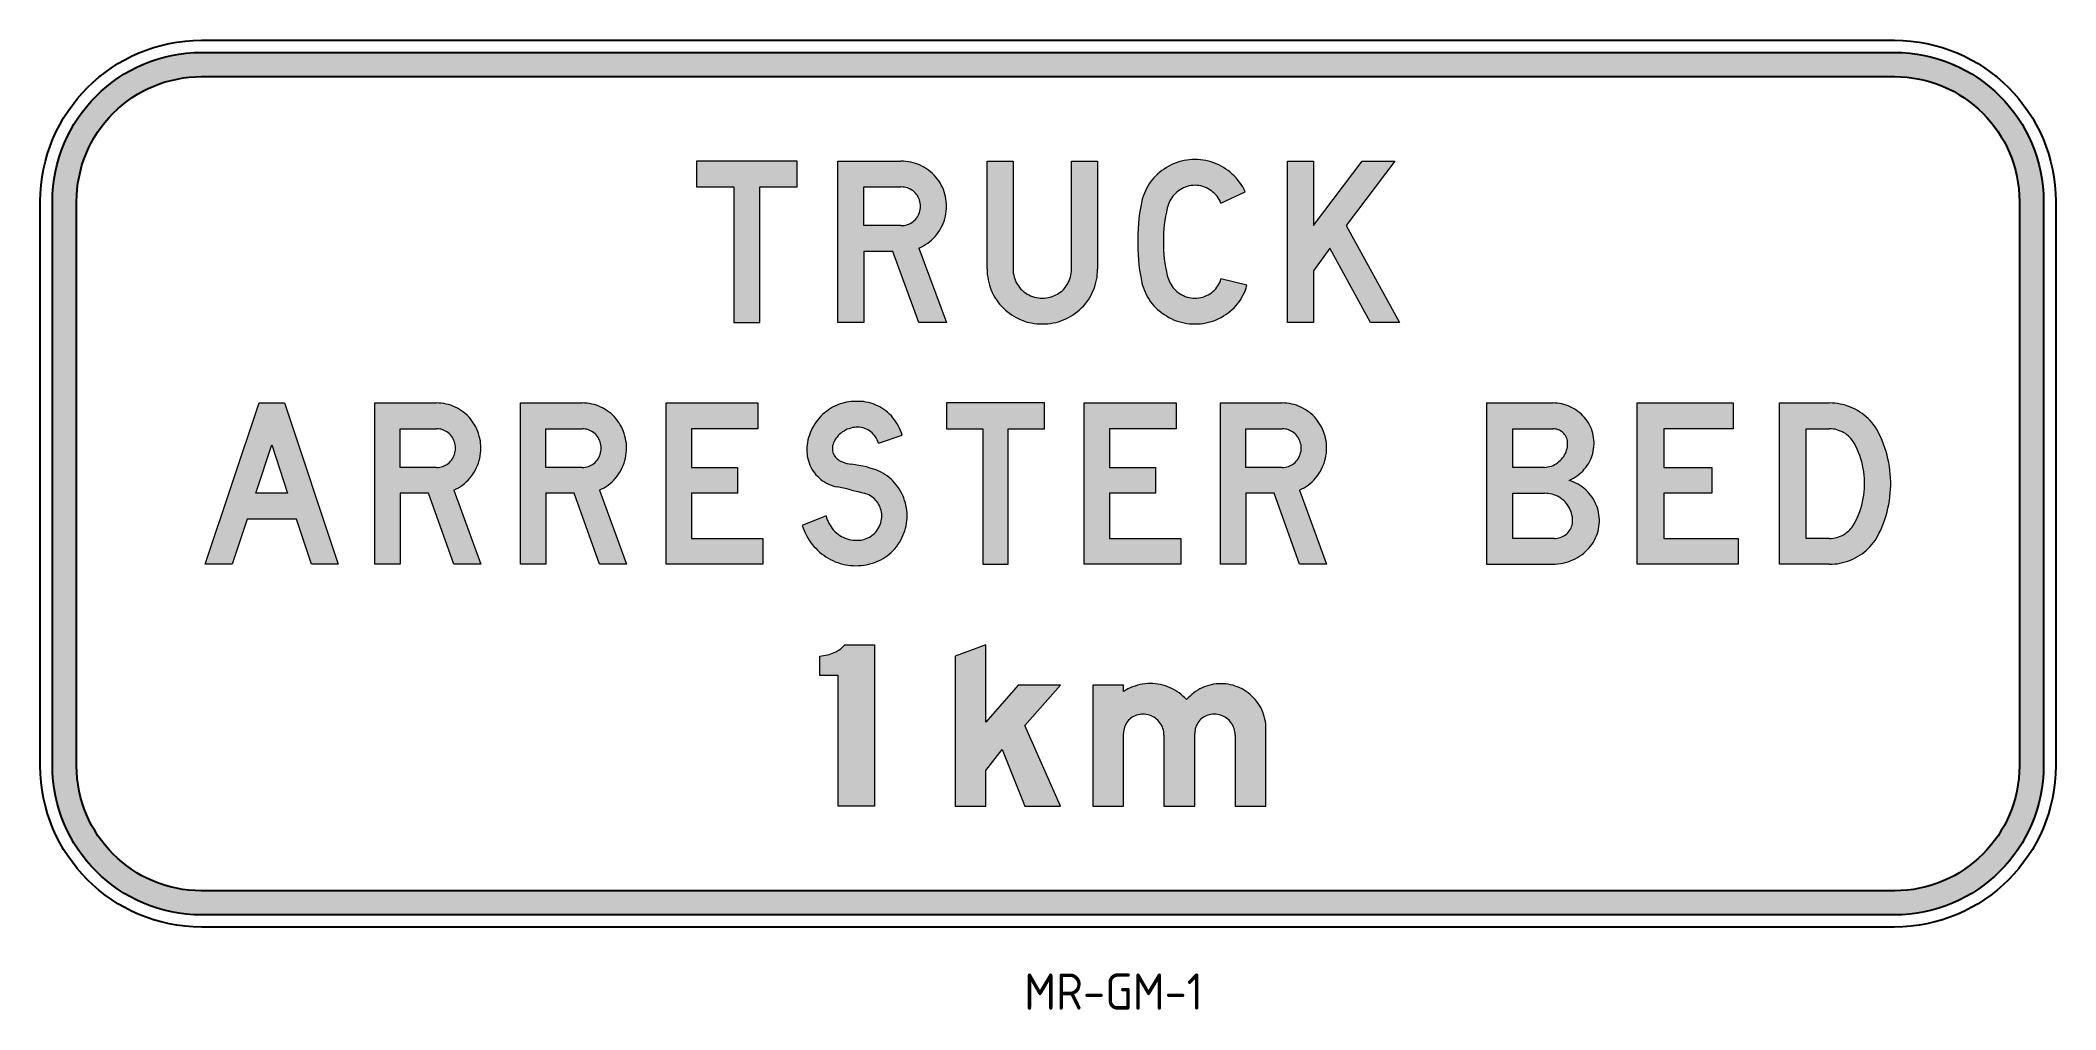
# Model space of a CAD drawing. Extents: x 121 to 287, y 179 to 259.
import ezdxf

# ---------------------------------------------------------------- set-up
doc = ezdxf.new("R2010")
doc.units = 0
doc.header["$LTSCALE"] = 12
doc.header["$MEASUREMENT"] = 0
doc.layers.get('0').update_dxf_attribs({"linetype": 'CONTINUOUS'})
for name, color, linetype in [('L25', 1, 'CONTINUOUS'), ('L35', 3, 'CONTINUOUS'), ('T25', 1, 'CONTINUOUS')]:
    doc.layers.add(name, color=color, linetype=linetype)
doc.styles.add('ISO', font='iso')

msp = doc.modelspace()

# ---------------------------------------------------------------- texts
at = {"layer": 'T25', "color": 3, "style": 'ISO'}
msp.add_text('MR-GM-1', height=3, dxfattribs=at).set_placement((202.1080137275376, 178.9923615538604))

# ---------------------------------------------------------------- hatches: boundary and pattern name
at = {"layer": 'L25'}
h = msp.add_hatch(color=256, dxfattribs=at)
edge = h.paths.add_edge_path(flags=16)
edge.add_line((123.7409832598782, 199.1600714327494), (123.7409832598782, 245.8268047660828))
edge.add_arc((134.0742832598782, 245.8268047660828), 10.33329999999999, 90, 180, ccw=False)
edge.add_line((134.0742832598782, 256.1601047660828), (274.0743499265448, 256.1601047660828))
edge.add_arc((274.0743499265448, 245.8268047660828), 10.33330000000001, 0, 89.99999999999972, ccw=False)
edge.add_line((284.4076499265448, 245.8268047660828), (284.4076499265448, 199.1600714327494))
edge.add_arc((274.0743499265447, 199.1600714327495), 10.33330000000012, 270.0000000000006, 359.99999999999955, ccw=False)
edge.add_line((274.0743499265448, 188.8267714327494), (134.0742832598782, 188.8267714327494))
edge.add_arc((134.0742832598782, 199.1600714327494), 10.33330000000004, 180.0000000000001, 269.9999999999999, ccw=False)
edge = h.paths.add_edge_path()
edge.add_line((121.7409832598782, 199.1600714327494), (121.7409832598782, 245.8268047660828))
edge.add_arc((134.0742832598782, 245.8268047660828), 12.33330000000002, 90.00000000000011, 180, ccw=False)
edge.add_line((134.0742832598782, 258.1601047660828), (274.0743499265448, 258.1601047660828))
edge.add_arc((274.0743499265448, 245.8268047660828), 12.33329999999998, -2.2737367544323206e-13, 89.99999999999977, ccw=False)
edge.add_line((286.4076499265448, 245.8268047660828), (286.4076499265448, 199.1600714327494))
edge.add_arc((274.0743499265448, 199.1600714327494), 12.33330000000007, 270.0000000000002, 359.99999999999983, ccw=False)
edge.add_line((274.0743499265448, 186.8267714327494), (134.0742832598782, 186.8267714327494))
edge.add_arc((134.0742832598782, 199.1600714327494), 12.33330000000001, 180, 270, ccw=False)
h = msp.add_hatch(color=256, dxfattribs=at)
h.paths.add_polyline_path([(174.9984800981034, 249.1692858309858), (174.9984800981034, 247.0360135906267), (178.0893891470907, 247.0360135906267), (178.0893891470907, 235.8324414961866), (180.2382327176713, 235.8324414961866), (180.2382327176713, 247.0360135906267), (183.3213561015478, 247.0360135906267), (183.3213561015478, 249.1692858309858)])
h.paths.add_polyline_path([(223.8846713288121, 249.1692858309858), (226.0335148993927, 249.1692858309858), (226.0335148993927, 243.8361052300882), (230.0587037616759, 249.1692858309858), (232.7447582249017, 249.1692858309858), (228.7195693626185, 243.8361052300882), (233.1496128106633, 235.8324414961866), (230.7360566263155, 235.8324414961866), (227.3726492984502, 241.9675456034964), (226.0335148993927, 240.0989859769046), (226.0335148993927, 235.8324414961866), (223.8846713288121, 235.8324414961866)])
h.paths.add_polyline_path([(216.2313625248964, 247.1683698975103), (216.0678635575696, 247.1605842323995), (215.9043645902428, 247.1450129021779), (215.7408656229161, 247.1138702417347), (215.5851523207001, 247.0749419161808), (215.4294390184841, 247.0204422604052), (215.2815113813789, 246.9581569395187), (215.1335837442737, 246.8880859535216), (214.9934417722793, 246.8024436373028), (214.8610854653957, 246.7090156559732), (214.7365148236229, 246.6078020095328), (214.619729846961, 246.4988026979816), (214.5107305354098, 246.3898033864304), (214.4095168889694, 246.2652327446576), (214.3160889076398, 246.1406621028848), (214.230446591421, 246.016091461112), (214.1603756054238, 245.8759494891177), (214.0903046194266, 245.7358075171233), (214.035804963651, 245.5956655451289), (213.9813053078754, 245.4477379080237), (213.9423769823214, 245.2998102709185), (213.8645203312134, 244.9572410060433), (213.802235010327, 244.6068860760574), (213.7399496894406, 244.2565311460714), (213.6932356987758, 243.9061762160854), (213.6620930383326, 243.5558212860995), (213.6309503778895, 243.2054663561135), (213.6153790476678, 242.8551114261275), (213.6153790476678, 242.4969708310308), (213.6153790476678, 242.1466159010448), (213.6309503778895, 241.7962609710588), (213.6620930383326, 241.4381203759621), (213.6932356987758, 241.0877654459761), (213.7399496894406, 240.7374105159901), (213.802235010327, 240.394841251115), (213.8645203312134, 240.044486321129), (213.9423769823214, 239.7019170562538), (213.9813053078754, 239.5539894191486), (214.035804963651, 239.4060617820435), (214.0903046194266, 239.2581341449383), (214.1603756054238, 239.1179921729439), (214.230446591421, 238.9856358660603), (214.3160889076398, 238.8532795591767), (214.4095168889694, 238.7287089174039), (214.5107305354098, 238.6119239407419), (214.619729846961, 238.5029246291907), (214.7365148236229, 238.3939253176395), (214.8610854653957, 238.2849260060884), (214.9934417722793, 238.1992836898696), (215.1335837442737, 238.1136413736508), (215.2815113813789, 238.0435703876536), (215.4294390184841, 237.9812850667672), (215.5851523207001, 237.9267854109916), (215.7408656229161, 237.8878570854376), (215.9043645902428, 237.8567144249944), (216.0678635575696, 237.8411430947728), (216.2313625248964, 237.833357429662), (216.3948614922232, 237.8411430947728), (216.5505747944392, 237.8567144249944), (216.714073761766, 237.8878570854376), (216.869787063982, 237.9267854109916), (217.0255003661979, 237.9812850667672), (217.1734280033031, 238.0435703876536), (217.3213556404083, 238.1136413736508), (217.4614976124027, 238.1992836898696), (217.5938539192863, 238.2849260060884), (217.7184245610591, 238.3939253176395), (217.8429952028318, 238.5029246291907), (217.9442088492723, 238.6119239407419), (218.0454224957126, 238.7364945825147), (218.1310648119314, 238.8610652242875), (218.2089214630394, 239.0012071962819), (218.2789924490366, 239.1413491682763), (218.3334921048122, 239.2814911402707), (218.380206095477, 239.4294187773758), (220.5290496660576, 238.8999935498415), (220.4667643451712, 238.6975662569607), (220.396693359174, 238.4873532989691), (220.3110510429552, 238.2927116711992), (220.2176230616257, 238.0980700434292), (220.1164094151853, 237.91121408077), (220.0074101036341, 237.7243581181108), (219.8906251269721, 237.5452878205624), (219.7582688200885, 237.3740031881248), (219.6181268480941, 237.210504220798), (219.4701992109889, 237.0470052534713), (219.3144859087729, 236.8990776163661), (219.1509869414461, 236.7511499792609), (218.9719166438978, 236.6110080072665), (218.7850606812386, 236.4786517003829), (218.5982047185794, 236.3618667237209), (218.4035630908094, 236.2450817470589), (218.2011357979286, 236.1438681006186), (217.990922839937, 236.050440119289), (217.7807098819455, 235.972583468181), (217.5627112588431, 235.9025124821838), (217.3524983008515, 235.8402271612974), (217.1267140126383, 235.7857275055218), (216.9087153895359, 235.7467991799678), (216.6829311013228, 235.7234421846354), (216.4571468131096, 235.7078708544138), (216.2313625248964, 235.700085189303), (216.0055782366832, 235.7078708544138), (215.7797939484701, 235.7234421846354), (215.5540096602569, 235.7467991799678), (215.3282253720437, 235.7857275055218), (215.1102267489413, 235.8402271612974), (214.8922281258389, 235.9025124821838), (214.6742295027366, 235.972583468181), (214.464016544745, 236.050440119289), (214.2615892518642, 236.1438681006186), (214.0591619589834, 236.2450817470589), (213.8645203312134, 236.3618667237209), (213.6698787034434, 236.4786517003829), (213.4830227407843, 236.6110080072665), (213.3117381083467, 236.7511499792609), (213.1404534759091, 236.8990776163661), (212.9847401736931, 237.0470052534713), (212.8368125365879, 237.210504220798), (212.6966705645935, 237.3740031881248), (212.56431425771, 237.5452878205624), (212.447529281048, 237.716572453), (212.330744304386, 237.9034284156592), (212.2295306579456, 238.0902843783184), (212.1283170115052, 238.2849260060884), (212.0426746952864, 238.4795676338583), (211.9648180441784, 238.6819949267391), (211.902532723292, 238.8844222196199), (211.8402474024056, 239.0868495125007), (211.7935334117408, 239.2970624704923), (211.7234624257436, 239.7252740515862), (211.6533914397464, 240.1456999675694), (211.5988917839708, 240.5739115486633), (211.5599634584169, 241.0021231297573), (211.5288207979737, 241.4303347108513), (211.5054638026413, 241.8585462919452), (211.4898924724196, 242.2867578730392), (211.4898924724196, 242.7149694541332), (211.5054638026413, 243.1431810352271), (211.5288207979737, 243.5713926163211), (211.5599634584169, 243.999604197415), (211.5988917839708, 244.427815778509), (211.6533914397464, 244.856027359603), (211.7234624257436, 245.2764532755861), (211.7935334117408, 245.6968791915693), (211.8402474024056, 245.9070921495609), (211.902532723292, 246.1173051075525), (211.9648180441784, 246.3197324004332), (212.0426746952864, 246.522159693314), (212.1283170115052, 246.716801321084), (212.2295306579456, 246.911442948854), (212.330744304386, 247.0982989115132), (212.447529281048, 247.2773692090615), (212.56431425771, 247.4564395066099), (212.6966705645935, 247.6277241390475), (212.8368125365879, 247.7912231063743), (212.9847401736931, 247.9469364085903), (213.1404534759091, 248.1026497108062), (213.3117381083467, 248.2505773479114), (213.4830227407843, 248.3907193199058), (213.6698787034434, 248.5152899616786), (213.8645203312134, 248.6398606034514), (214.0591619589834, 248.7488599150026), (214.2615892518642, 248.8578592265538), (214.464016544745, 248.9435015427726), (214.6742295027366, 249.0291438589914), (214.8922281258389, 249.0992148449886), (215.1102267489413, 249.1615001658749), (215.3282253720437, 249.2082141565398), (215.5540096602569, 249.2471424820938), (215.7797939484701, 249.278285142537), (216.0055782366832, 249.2938564727585), (216.2313625248964, 249.3016421378694), (216.4571468131096, 249.2938564727585), (216.6829311013228, 249.278285142537), (216.9087153895359, 249.2471424820938), (217.1267140126383, 249.2082141565398), (217.3524983008515, 249.1615001658749), (217.5627112588431, 249.0992148449886), (217.7807098819455, 249.0291438589914), (217.990922839937, 248.9435015427726), (218.2011357979286, 248.8578592265538), (218.4035630908094, 248.7488599150026), (218.5982047185794, 248.6398606034514), (218.7850606812386, 248.5152899616786), (218.9719166438978, 248.3907193199058), (219.1509869414461, 248.2505773479114), (219.3144859087729, 248.1026497108062), (219.4779848760997, 247.9391507434795), (219.6336981783157, 247.7756517761527), (219.7816258154209, 247.5965814786043), (219.9217677874153, 247.4175111810559), (220.0541240942989, 247.2306552183967), (220.1786947360716, 247.0360135906267), (220.2876940476228, 246.833586297746), (220.3889076940632, 246.6311590048652), (218.380206095477, 245.6968791915693), (218.3101351094798, 245.8448068286745), (218.2322784583718, 245.9849488006689), (218.146636142153, 246.1250907726632), (218.0532081608234, 246.2574470795468), (217.951994514383, 246.3820177213196), (217.8429952028318, 246.4988026979816), (217.7184245610591, 246.6078020095328), (217.5938539192863, 246.7090156559732), (217.4614976124027, 246.8024436373028), (217.3213556404083, 246.8880859535216), (217.1734280033031, 246.9581569395187), (217.0255003661979, 247.0204422604052), (216.869787063982, 247.0749419161808), (216.714073761766, 247.1138702417347), (216.5505747944392, 247.1450129021779), (216.3948614922232, 247.1605842323995)])
h.paths.add_polyline_path([(199.0406139602516, 240.2313422837882), (199.0406139602516, 249.1692858309858), (201.1894575308322, 249.1692858309858), (201.1894575308322, 240.2313422837882), (201.1894575308322, 240.0678433164614), (201.2050288610538, 239.9043443491346), (201.236171521497, 239.7408453818078), (201.275099847051, 239.5851320795918), (201.3218138377158, 239.4294187773758), (201.3840991586022, 239.2737054751599), (201.4541701445993, 239.1257778380547), (201.5320267957073, 238.9856358660603), (201.625454777037, 238.8454938940659), (201.7266684234773, 238.7131375871823), (201.8356677350286, 238.5885669454095), (201.9524527116905, 238.4717819687475), (202.0770233534633, 238.3705683223072), (202.2093796603469, 238.2693546758668), (202.3417359672305, 238.1759266945372), (202.4896636043357, 238.0980700434292), (202.6375912414409, 238.027999057432), (202.7933045436569, 237.9657137365456), (202.9490178458728, 237.9189997458808), (203.1125168131996, 237.8800714203268), (203.2760157805264, 237.8567144249944), (203.4395147478532, 237.8411430947728), (203.60301371518, 237.833357429662), (203.7665126825067, 237.8411430947728), (203.9377973149443, 237.8567144249944), (204.0935106171603, 237.8800714203268), (204.2570095844871, 237.9189997458808), (204.4127228867031, 237.9657137365456), (204.5684361889191, 238.027999057432), (204.7163638260243, 238.0980700434292), (204.8642914631295, 238.1759266945372), (205.0044334351238, 238.2693546758668), (205.1367897420074, 238.3705683223072), (205.2613603837802, 238.4717819687475), (205.3781453604422, 238.5885669454095), (205.4871446719934, 238.7131375871823), (205.580572653323, 238.8454938940659), (205.6740006346526, 238.9856358660603), (205.7518572857606, 239.1257778380547), (205.8219282717578, 239.2737054751599), (205.8842135926442, 239.4294187773758), (205.9387132484198, 239.5851320795918), (205.9698559088629, 239.7408453818078), (206.0009985693061, 239.9043443491346), (206.0165698995278, 240.0678433164614), (206.0243555646385, 240.2313422837882), (206.0243555646385, 249.1692858309858), (208.1731991352191, 249.1692858309858), (208.1731991352191, 240.2313422837882), (208.1654134701083, 240.0133436606858), (208.1498421398867, 239.7875593724726), (208.1264851445544, 239.5695607493702), (208.0875568190004, 239.3437764611571), (208.0408428283355, 239.1257778380547), (207.9785575074492, 238.9155648800631), (207.908486521452, 238.7053519220715), (207.830629870344, 238.4951389640799), (207.7372018890144, 238.2927116711992), (207.635988242574, 238.0902843783184), (207.5269889310228, 237.8956427505484), (207.4102039543608, 237.7087867878892), (207.2778476474772, 237.5297164903408), (207.1377056754828, 237.3506461927925), (206.9975637034885, 237.1793615603549), (206.8418504012725, 237.0236482581389), (206.6783514339457, 236.8679349559229), (206.5070668015081, 236.7200073188177), (206.3279965039597, 236.5876510119341), (206.1489262064113, 236.4552947050505), (205.9542845786414, 236.3385097283885), (205.7596429508714, 236.2295104168373), (205.5572156579906, 236.128296770397), (205.3547883651098, 236.0426544541781), (205.1445754071182, 235.9570121379594), (204.9343624491266, 235.8869411519622), (204.7163638260243, 235.8324414961866), (204.4983652029219, 235.7857275055218), (204.2725809147087, 235.7467991799678), (204.0545822916063, 235.7234421846354), (203.8287980033932, 235.7078708544138), (203.60301371518, 235.700085189303), (203.3772294269668, 235.7078708544138), (203.1592308038644, 235.7234421846354), (202.9334465156512, 235.7467991799678), (202.7154478925489, 235.7857275055218), (202.4896636043357, 235.8324414961866), (202.2794506463441, 235.8869411519622), (202.0614520232417, 235.9570121379594), (201.8512390652501, 236.0426544541781), (201.6488117723694, 236.128296770397), (201.4463844794886, 236.2295104168373), (201.2517428517186, 236.3385097283885), (201.0648868890594, 236.4552947050505), (200.8780309264002, 236.5876510119341), (200.6989606288518, 236.7200073188177), (200.5276759964142, 236.8679349559229), (200.3719626941983, 237.0236482581389), (200.2162493919823, 237.1793615603549), (200.0683217548771, 237.3506461927925), (199.9281797828827, 237.5297164903408), (199.8036091411099, 237.7087867878892), (199.6790384993371, 237.8956427505484), (199.5700391877859, 238.0902843783184), (199.4688255413456, 238.2927116711992), (199.375397560016, 238.4951389640799), (199.297540908908, 238.7053519220715), (199.2274699229108, 238.9155648800631), (199.1729702671352, 239.1257778380547), (199.1184706113596, 239.3437764611571), (199.0873279509164, 239.5695607493702), (199.0561852904732, 239.7875593724726), (199.0406139602516, 240.0133436606858)])
h.paths.add_polyline_path([(191.9167303838702, 243.8361052300882), (188.8336069999937, 243.8361052300882), (188.8336069999937, 247.0360135906267), (191.9167303838702, 247.0360135906267), (192.0568723558646, 247.0282279255159), (192.1892286627482, 247.0126565952943), (192.313799304521, 246.989299599962), (192.4461556114046, 246.950371274408), (192.5707262531774, 246.9036572837432), (192.6875112298394, 246.8413719628568), (192.8042962065014, 246.7713009768596), (192.9132955180526, 246.7012299908624), (193.0145091644929, 246.6155876746436), (193.1079371458225, 246.522159693314), (193.1935794620413, 246.4209460468736), (193.2714361131493, 246.3119467353224), (193.3415070991465, 246.1951617586604), (193.3960067549221, 246.0783767819984), (193.4505064106977, 245.9538061402257), (193.4816490711409, 245.8292354984529), (193.5127917315841, 245.6968791915693), (193.5283630618057, 245.5645228846857), (193.5283630618057, 245.4321665778021), (193.5283630618057, 245.2998102709185), (193.5127917315841, 245.1674539640349), (193.4816490711409, 245.0428833222621), (193.4505064106977, 244.9105270153785), (193.3960067549221, 244.7859563736058), (193.3415070991465, 244.6691713969438), (193.2714361131493, 244.5523864202818), (193.1935794620413, 244.4511727738414), (193.1079371458225, 244.349959127401), (193.0145091644929, 244.2565311460714), (192.9132955180526, 244.1708888298526), (192.8042962065014, 244.0930321787446), (192.6875112298394, 244.0229611927474), (192.5707262531774, 243.9684615369718), (192.4461556114046, 243.9139618811962), (192.313799304521, 243.882819220753), (192.1892286627482, 243.8516765603098), (192.0568723558646, 243.8361052300882)], flags=16)
h.paths.add_polyline_path([(193.3960067549221, 241.9675456034964), (195.6772066323863, 235.8324414961866), (193.3960067549221, 235.8324414961866), (191.2471631843415, 241.7028329897292), (188.8336069999937, 241.7028329897292), (188.8336069999937, 235.8324414961866), (186.6847634294131, 235.8324414961866), (186.6847634294131, 249.1692858309858), (191.9167303838702, 249.1692858309858), (192.1269433418618, 249.1615001658749), (192.3293706347426, 249.1459288356534), (192.5317979276234, 249.122571840321), (192.7264395553934, 249.0836435147669), (192.9288668482741, 249.0369295241022), (193.1235084760442, 248.9746442032158), (193.3181501038141, 248.9045732172186), (193.5050060664733, 248.8267165661106), (193.6840763640217, 248.733288584781), (193.8631466615701, 248.6398606034514), (194.0344312940076, 248.5308612919002), (194.1979302613344, 248.4140763152382), (194.3614292286612, 248.2817200083546), (194.5093568657664, 248.1493637014711), (194.6572845028716, 248.0092217294767), (194.7896408097552, 247.8535084272607), (194.9219971166387, 247.6977951250447), (195.0387820933008, 247.5342961577179), (195.1477814048519, 247.3630115252803), (195.2489950512924, 247.1839412277319), (195.3424230326219, 247.0048709301836), (195.4202796837299, 246.8180149675244), (195.4903506697271, 246.6311590048652), (195.5448503255027, 246.4365173770952), (195.5993499812783, 246.2340900842144), (195.6304926417215, 246.0394484564445), (195.6616353021647, 245.8370211635637), (195.6772066323863, 245.6345938706829), (195.6772066323863, 245.4321665778021), (195.6772066323863, 245.2219536198105), (195.6616353021647, 245.0195263269297), (195.6304926417215, 244.8093133689381), (195.5915643161675, 244.6068860760574), (195.5370646603919, 244.4044587831766), (195.4747793395055, 244.2020314902958), (195.4047083535083, 244.0073898625258), (195.3190660372895, 243.8127482347558), (195.2256380559599, 243.6258922720967), (195.1166387444088, 243.4468219745483), (194.9998537677467, 243.2755373421107), (194.875283125974, 243.1042527096731), (194.7429268190904, 242.9485394074571), (194.602784847096, 242.7928261052411), (194.44707154488, 242.6448984681359), (194.291358242664, 242.5125421612524), (194.1278592753372, 242.3801858543688), (193.9565746428997, 242.2634008777068), (193.7697186802405, 242.1544015661556), (193.5906483826921, 242.0531879197152)])
h = msp.add_hatch(color=256, dxfattribs=at)
h.paths.add_polyline_path([(207.0754203545964, 229.1679121613424), (214.6664438376258, 229.1679121613424), (214.6664438376258, 227.0346399209834), (209.1697642694015, 227.0346399209834), (209.1697642694015, 223.8347315604449), (212.9691688434715, 223.8347315604449), (212.9691688434715, 221.7014593200859), (209.1697642694015, 221.7014593200859), (209.1697642694015, 217.9643400669022), (215.0635127582765, 217.9643400669022), (215.0635127582765, 215.8310678265432), (207.0754203545964, 215.8310678265432)])
h.paths.add_polyline_path([(195.6772066323863, 229.1679121613424), (195.6772066323863, 227.0346399209834), (198.6902590302656, 227.0346399209834), (198.6902590302656, 215.8310678265432), (200.7846029450706, 215.8310678265432), (200.7846029450706, 227.0346399209834), (203.79765534295, 227.0346399209834), (203.79765534295, 229.1679121613424)])
h.paths.add_polyline_path([(172.4992815975368, 229.1679121613424), (180.0903050805661, 229.1679121613424), (180.0903050805661, 227.0346399209834), (174.5936255123418, 227.0346399209834), (174.5936255123418, 223.8347315604449), (178.3930300864119, 223.8347315604449), (178.3930300864119, 221.7014593200859), (174.5936255123418, 221.7014593200859), (174.5936255123418, 217.9643400669022), (180.4873740012169, 217.9643400669022), (180.4873740012169, 215.8310678265432), (172.4992815975368, 215.8310678265432)])
h.paths.add_polyline_path([(141.1931221870129, 221.7014593200859), (138.5771387097844, 221.7014593200859), (139.8851304483986, 225.7032911870367)], flags=16)
h.paths.add_polyline_path([(134.3806652150635, 215.8310678265432), (138.8340656584407, 229.1679121613424), (140.9361952383565, 229.1679121613424), (145.3818100166229, 215.8310678265432), (143.1551097949343, 215.8310678265432), (141.9171890423172, 219.5681870797269), (137.85307185448, 219.5681870797269), (136.6073654367521, 215.8310678265432)])
h.paths.add_polyline_path([(223.4408884174966, 223.8347315604449), (220.4278360196172, 223.8347315604449), (220.4278360196172, 227.0346399209834), (223.4408884174966, 227.0346399209834), (223.5732447243801, 227.0268542558726), (223.7056010312637, 227.011282925651), (223.8301716730365, 226.9879259303186), (223.9547423148093, 226.9489976047646), (224.0793129565821, 226.9022836140998), (224.1960979332441, 226.8399982932134), (224.3050972447953, 226.777712972327), (224.4140965563465, 226.699856321219), (224.507524537676, 226.6142140050002), (224.6009525190057, 226.5207860236706), (224.6865948352244, 226.4195723772302), (224.7644514863324, 226.3105730656791), (224.8267368072188, 226.1937880890171), (224.8812364629944, 226.0770031123551), (224.93573611877, 225.9524324705823), (224.9668787792132, 225.8278618288095), (224.9980214396564, 225.6955055219259), (225.013592769878, 225.5631492150423), (225.013592769878, 225.4307929081587), (225.013592769878, 225.2984366012751), (224.9980214396564, 225.1738659595024), (224.9668787792132, 225.0415096526188), (224.93573611877, 224.916939010846), (224.8812364629944, 224.7923683690732), (224.8267368072188, 224.6677977273004), (224.7644514863324, 224.5587984157492), (224.6865948352244, 224.449799104198), (224.6009525190057, 224.3485854577576), (224.507524537676, 224.2551574764281), (224.4140965563465, 224.1695151602092), (224.3050972447953, 224.0916585091013), (224.1960979332441, 224.0215875231041), (224.0793129565821, 223.9670878673285), (223.9547423148093, 223.9203738766637), (223.8301716730365, 223.8814455511097), (223.7056010312637, 223.8580885557773), (223.5732447243801, 223.8425172255557)], flags=16)
h.paths.add_polyline_path([(224.8812364629944, 221.966171933853), (227.107936684683, 215.8310678265432), (224.8812364629944, 215.8310678265432), (222.7868925481894, 221.7014593200859), (220.4278360196172, 221.7014593200859), (220.4278360196172, 215.8310678265432), (218.3334921048122, 215.8310678265432), (218.3334921048122, 229.1679121613424), (223.4408884174966, 229.1679121613424), (223.6433157103774, 229.1601264962316), (223.8379573381473, 229.14455516601), (224.0403846310281, 229.1211981706776), (224.2350262587981, 229.0822698451236), (224.429667886568, 229.0355558544588), (224.6165238492272, 228.9732705335724), (224.8033798118864, 228.910985212686), (224.9902357745456, 228.8253428964672), (225.1615204069832, 228.7397005802484), (225.3405907045316, 228.6384869338081), (225.5040896718584, 228.5294876222569), (225.6675886391851, 228.4127026455949), (225.8233019414011, 228.2881320038221), (225.9712295785063, 228.1479900318277), (226.1113715505007, 228.0078480598333), (226.2437278573843, 227.8599204227281), (226.3682984991571, 227.6964214554013), (226.4850834758191, 227.5329224880745), (226.5940827873703, 227.361637855637), (226.6875107686998, 227.1903532231994), (226.7809387500295, 227.0034972605402), (226.8587954011375, 226.816641297881), (226.9210807220238, 226.6297853352218), (226.9833660429102, 226.4351437074519), (227.030080033575, 226.2405020796818), (227.069008359129, 226.0380747868011), (227.0923653544614, 225.8356474939203), (227.107936684683, 225.6332202010395), (227.107936684683, 225.4307929081587), (227.107936684683, 225.2283656152779), (227.0923653544614, 225.0181526572864), (227.0612226940182, 224.8079396992948), (227.0222943684642, 224.605512406414), (226.9755803777994, 224.4030851135332), (226.913295056913, 224.2006578206525), (226.835438405805, 224.0060161928825), (226.757581754697, 223.8191602302233), (226.6641537733674, 223.6323042675641), (226.5629401269271, 223.4532339700157), (226.4461551502651, 223.2741636724674), (226.3293701736031, 223.1106647051406), (226.1970138667195, 222.9471657378137), (226.0568718947251, 222.7914524355978), (225.9089442576199, 222.6435247984926), (225.7532309554039, 222.511168491609), (225.5975176531879, 222.3788121847254), (225.4262330207504, 222.2620272080634), (225.247162723202, 222.1530278965122), (225.0680924256536, 222.0595999151826)])
h.paths.add_polyline_path([(190.0481707572784, 225.8356474939203), (192.0101583651998, 226.4974290283382), (191.9478730443134, 226.699856321219), (191.8778020583162, 226.8867122838782), (191.7999454072082, 227.0813539116482), (191.7065174258787, 227.2604242091966), (191.6053037794383, 227.4394945067449), (191.4963044678871, 227.6185648042933), (191.3795194912251, 227.7820637716201), (191.2549488494523, 227.9455627389469), (191.1225925425687, 228.0934903760521), (190.9746649054635, 228.2414180131573), (190.8267372683583, 228.3815599851517), (190.6710239661423, 228.5061306269245), (190.5075249988156, 228.6307012686972), (190.336240366378, 228.7397005802484), (190.1571700688296, 228.8409142266888), (189.9780997712812, 228.9343422080184), (189.791243808622, 229.0199845242372), (189.6043878459629, 229.0900555102344), (189.4097462181929, 229.1523408311208), (189.2151045904229, 229.2068404868964), (189.0204629626529, 229.2457688124504), (188.8180356697721, 229.2769114728936), (188.6156083768913, 229.2924828031152), (188.4131810840106, 229.300268468226), (188.2107537911298, 229.300268468226), (188.008326498249, 229.300268468226), (187.8058992053682, 229.2846971380044), (187.6034719124874, 229.261340142672), (187.4088302847175, 229.222411817118), (187.2064029918367, 229.1756978264532), (187.0117613640667, 229.1211981706776), (186.8171197362967, 229.0589128497912), (186.6302637736375, 228.988841863794), (186.4434078109784, 228.9031995475752), (186.26433751343, 228.8097715662456), (186.0852672158816, 228.7085579198052), (185.913982583444, 228.5917729431432), (185.7504836161172, 228.4749879664813), (185.5947703139012, 228.3504173247085), (185.4390570116852, 228.2102753527141), (185.29112937458, 228.0701333807197), (185.1509874025857, 227.9222057436145), (185.0186310957021, 227.7587067762877), (184.9018461190401, 227.5952078089609), (184.7850611423781, 227.4317088416342), (184.6760618308269, 227.2526385440858), (184.5748481843865, 227.0735682465374), (184.4892058681677, 226.8867122838782), (184.4113492170597, 226.699856321219), (184.3412782310625, 226.505214693449), (184.2789929101761, 226.3027874005683), (184.2244932544006, 226.1081457727983), (184.1855649288466, 225.9057184799175), (184.1544222684034, 225.7032911870367), (184.131065273071, 225.5086495592667), (184.1232796079602, 225.3217935966076), (184.131065273071, 225.1349376339484), (184.1466366032926, 224.9480816712892), (184.169993598625, 224.76122570863), (184.208921924179, 224.5743697459708), (184.2556359148437, 224.3875137833116), (184.3101355706193, 224.2084434857633), (184.3802065566165, 224.0371588533256), (184.4658488728353, 223.8658742208881), (184.5514911890541, 223.6945895884505), (184.6527048354945, 223.5388762862345), (184.7617041470457, 223.3831629840185), (184.8784891237077, 223.2352353469133), (185.0108454305913, 223.1028790400297), (185.1432017374749, 222.9705227331461), (185.2833437094692, 222.8459520913734), (185.4390570116852, 222.7369527798222), (185.5947703139012, 222.6357391333818), (185.758269281228, 222.5423111520522), (185.9217682485548, 222.4566688358334), (186.1008385461032, 222.3865978498362), (186.2799088436516, 222.3243125289498), (186.4589791411999, 222.2698128731742), (186.6380494387483, 222.2308845476202), (187.0351183593991, 222.160813561623), (187.4321872800498, 222.0673855802934), (187.8214705355898, 221.966171933853), (188.3431100980134, 221.8338156269695), (188.8647496604369, 221.7014593200859), (189.0048916324313, 221.6625309945319), (189.1294622742041, 221.6158170038671), (189.2618185810877, 221.5613173480915), (189.3863892228605, 221.4912463620943), (189.5031741995225, 221.4133897109863), (189.6121735110736, 221.3277473947675), (189.7211728226249, 221.2421050785487), (189.8146008039544, 221.1408914321083), (189.908028785284, 221.0318921205571), (189.9936711015028, 220.9151071438952), (190.0637420875, 220.7983221672332), (190.1338130734972, 220.6737515254604), (190.1883127292728, 220.5413952185768), (190.2350267199376, 220.4090389116932), (190.2739550454916, 220.2688969396988), (190.297312040824, 220.1365406328152), (190.3206690361564, 219.98861299571), (190.3284547012672, 219.8484710237157), (190.3206690361564, 219.7083290517213), (190.3050977059348, 219.5681870797269), (190.2817407106024, 219.4124737775109), (190.2428123850484, 219.2645461404057), (190.1960983943836, 219.1166185033005), (190.1338130734972, 218.9764765313061), (190.0637420875, 218.8363345593118), (189.985885436392, 218.7039782524282), (189.9002431201732, 218.5794076106554), (189.7990294737328, 218.4626226339934), (189.6900301621816, 218.3536233224422), (189.5732451855197, 218.2524096760018), (189.4486745437469, 218.1589816946722), (189.3241039019741, 218.0811250435642), (189.1839619299797, 218.011054057567), (189.0438199579853, 217.9487687366806), (188.9036779859909, 217.9020547460158), (188.7557503488857, 217.8631264204618), (188.6078227117806, 217.8319837600186), (188.436538079343, 217.816412429797), (188.2730391120162, 217.8086267646862), (188.1095401446894, 217.816412429797), (187.9460411773626, 217.8241980949078), (187.774756544925, 217.8553407553511), (187.619043242709, 217.8864834157942), (187.4555442753822, 217.933197406459), (187.2998309731663, 217.9954827273454), (187.1441176709503, 218.0577680482318), (186.9961900338451, 218.1356246993398), (186.8560480618507, 218.2212670155586), (186.7159060898563, 218.3146949968882), (186.5835497829727, 218.4236943084394), (186.4589791411999, 218.5326936199906), (186.3421941645379, 218.6572642617634), (186.2331948529868, 218.7818349035362), (186.1319812065464, 218.9141912104197), (186.0463388903276, 219.0543331824141), (185.9606965741088, 219.2022608195193), (185.8828399230008, 219.3579741217353), (185.8205546021144, 219.5136874239513), (185.7660549463388, 219.6694007261673), (185.7271266207848, 219.832899693494), (183.7573533477526, 219.0309761870817), (183.8274243337498, 218.8207632290901), (183.9052809848578, 218.6183359362093), (183.9987089661874, 218.4159086433286), (184.092136947517, 218.2134813504478), (184.2011362590681, 218.0266253877886), (184.3179212357301, 217.8319837600186), (184.4424918775029, 217.6529134624703), (184.5748481843865, 217.4738431649218), (184.7149901563809, 217.3103441975951), (184.8629177934861, 217.1468452302683), (185.0186310957021, 216.9911319280523), (185.1821300630289, 216.8432042909471), (185.3456290303556, 216.7030623189527), (185.524699327904, 216.5707060120691), (185.7037696254524, 216.4461353702964), (185.8906255881116, 216.3293503936344), (186.0852672158816, 216.228136747194), (186.2799088436516, 216.1269231007536), (186.4823361365324, 216.0412807845348), (186.6847634294131, 215.9634241334268), (186.8949763874047, 215.9011388125404), (187.1051893453963, 215.838853491654), (187.3154023033879, 215.7921395009892), (187.5256152613794, 215.760996840546), (187.7436138844818, 215.7298541801028), (187.9616125075842, 215.7142828498812), (188.1796111306866, 215.7064971847704), (188.397609753789, 215.7142828498812), (188.6156083768913, 215.7298541801028), (188.8336069999937, 215.7532111754352), (189.0438199579853, 215.7921395009892), (189.2618185810877, 215.8310678265432), (189.4642458739685, 215.8855674823188), (189.6666731668493, 215.9478528032052), (189.8613147946192, 216.0257094543132), (190.0559564223892, 216.1035661054212), (190.2428123850484, 216.1969940867508), (190.4296683477076, 216.305993398302), (190.608738645256, 216.4149927098532), (190.7800232776935, 216.539563351626), (190.9513079101311, 216.6719196585095), (191.1070212123471, 216.8120616305039), (191.2627345145631, 216.9599892676091), (191.4028764865575, 217.1157025698251), (191.5352327934411, 217.2792015371519), (191.6675891003247, 217.4504861695895), (191.7843740769867, 217.6295564671378), (191.8933733885378, 217.816412429797), (191.9945870349782, 218.0032683924562), (192.080229351197, 218.1979100202262), (192.1658716674158, 218.3925516479962), (192.2281569883022, 218.594978940877), (192.2904423091886, 218.8051918988685), (192.3371562998534, 219.0076191917493), (192.3760846254074, 219.2256178148517), (192.4072272858506, 219.4358307728433), (192.4227986160722, 219.6460437308349), (192.4227986160722, 219.8562566888264), (192.4150129509614, 220.0742553119288), (192.3994416207398, 220.2844682699204), (192.3682989602966, 220.494681227912), (192.3293706347426, 220.6971085207928), (192.2826566440778, 220.9073214787844), (192.2203713231914, 221.1097487716651), (192.1503003371942, 221.3121760645459), (192.0724436860862, 221.5068176923159), (191.9790157047566, 221.6936736549751), (191.8778020583162, 221.8805296176343), (191.7688027467651, 222.0673855802934), (191.6520177701031, 222.238670212731), (191.5274471283303, 222.4021691800578), (191.3873051563359, 222.5656681473846), (191.2471631843415, 222.7213814496006), (191.0914498821255, 222.861523421595), (190.9357365799095, 223.0016653935893), (190.7644519474719, 223.1340217004729), (190.5931673150343, 223.2508066771349), (190.414097017486, 223.3598059886861), (190.2350267199376, 223.4610196351265), (190.0403850921676, 223.5544476164561), (189.8535291295084, 223.6323042675641), (189.6511018366276, 223.7023752535613), (189.3552465624173, 223.7880175697801), (189.0516056230961, 223.8736598859989), (188.7479646837749, 223.9437308719961), (188.436538079343, 224.0060161928825), (188.1328971400218, 224.060515848658), (187.8214705355898, 224.0994441742121), (187.6268289078198, 224.1305868346553), (187.4399729451607, 224.1695151602092), (187.2609026476123, 224.2240148159848), (187.0818323500639, 224.294085801982), (186.9027620525155, 224.3641567879792), (186.8093340711859, 224.4186564437548), (186.7159060898563, 224.4809417646412), (186.6302637736375, 224.5510127506384), (186.5524071225295, 224.6288694017464), (186.4823361365324, 224.7067260528544), (186.4200508156459, 224.800154034184), (186.3655511598704, 224.9013676806244), (186.3188371692056, 225.0025813270648), (186.2876945087624, 225.1037949735052), (186.2565518483192, 225.2127942850564), (186.2487661832084, 225.3217935966076), (186.2409805180976, 225.4307929081587), (186.2487661832084, 225.5475778848207), (186.26433751343, 225.6565771963719), (186.2954801738732, 225.7655765079231), (186.3344084994272, 225.8667901543635), (186.3811224900919, 225.9680038008039), (186.4511934760891, 226.1003601076875), (186.5368357923079, 226.2327164145711), (186.6302637736375, 226.349501391233), (186.7314774200779, 226.466286367895), (186.8404767316291, 226.5752856794462), (186.9572617082911, 226.6764993258866), (187.0818323500639, 226.7699273072162), (187.2064029918367, 226.8477839583242), (187.3387592987202, 226.9256406094322), (187.4789012707147, 226.9879259303186), (187.619043242709, 227.0424255860942), (187.7669708798142, 227.089139576759), (187.9148985169194, 227.128067902313), (188.0628261540246, 227.1514248976454), (188.2107537911298, 227.166996227867), (188.358681428235, 227.166996227867), (188.4988234002294, 227.1592105627562), (188.6389653722237, 227.1436392325346), (188.7791073442181, 227.1124965720914), (188.9192493162125, 227.0657825814266), (189.0516056230961, 227.011282925651), (189.1761762648689, 226.9489976047646), (189.3007469066417, 226.8711409536566), (189.4175318833037, 226.7854986374378), (189.5265311948549, 226.6920706561082), (189.6277448412953, 226.5908570096678), (189.7211728226249, 226.4818576981166), (189.8068151388436, 226.3650727214547), (189.8846717899516, 226.2405020796818), (189.946957110838, 226.1081457727983), (190.0014567666136, 225.9757894659147)])
h.paths.add_polyline_path([(165.5544683187039, 223.8347315604449), (162.5414159208245, 223.8347315604449), (162.5414159208245, 227.0346399209834), (165.5544683187039, 227.0346399209834), (165.6868246255875, 227.0268542558726), (165.8113952673602, 227.011282925651), (165.9437515742438, 226.9879259303186), (166.0683222160166, 226.9489976047646), (166.1851071926786, 226.9022836140998), (166.3018921693406, 226.8399982932134), (166.4186771460026, 226.777712972327), (166.519890792443, 226.699856321219), (166.6211044388833, 226.6142140050002), (166.7145324202129, 226.5207860236706), (166.8001747364318, 226.4195723772302), (166.8702457224289, 226.3105730656791), (166.9403167084261, 226.1937880890171), (166.9948163642017, 226.0770031123551), (167.0415303548665, 225.9524324705823), (167.0804586804205, 225.8278618288095), (167.1038156757529, 225.6955055219259), (167.1193870059745, 225.5631492150423), (167.1271726710853, 225.4307929081587), (167.1193870059745, 225.2984366012751), (167.1038156757529, 225.1738659595024), (167.0804586804205, 225.0415096526188), (167.0415303548665, 224.916939010846), (166.9948163642017, 224.7923683690732), (166.9403167084261, 224.6677977273004), (166.8702457224289, 224.5587984157492), (166.8001747364318, 224.449799104198), (166.7145324202129, 224.3485854577576), (166.6211044388833, 224.2551574764281), (166.519890792443, 224.1695151602092), (166.4186771460026, 224.0916585091013), (166.3018921693406, 224.0215875231041), (166.1851071926786, 223.9670878673285), (166.0683222160166, 223.9203738766637), (165.9437515742438, 223.8814455511097), (165.8113952673602, 223.8580885557773), (165.6868246255875, 223.8425172255557)], flags=16)
h.paths.add_polyline_path([(166.9948163642017, 221.966171933853), (169.2215165858903, 215.8310678265432), (166.9948163642017, 215.8310678265432), (164.9004724493967, 221.7014593200859), (162.5414159208245, 221.7014593200859), (162.5414159208245, 215.8310678265432), (160.4470720060195, 215.8310678265432), (160.4470720060195, 229.1679121613424), (165.5544683187039, 229.1679121613424), (165.7568956115846, 229.1601264962316), (165.9515372393546, 229.14455516601), (166.1461788671246, 229.1211981706776), (166.3408204948946, 229.0822698451236), (166.5354621226646, 229.0355558544588), (166.7301037504346, 228.9732705335724), (166.9169597130937, 228.910985212686), (167.0960300106421, 228.8253428964672), (167.2751003081905, 228.7397005802484), (167.4463849406281, 228.6384869338081), (167.6176695730657, 228.5294876222569), (167.7811685403925, 228.4127026455949), (167.9368818426084, 228.2881320038221), (168.0848094797136, 228.1479900318277), (168.224951451708, 228.0078480598333), (168.3573077585916, 227.8599204227281), (168.4818784003644, 227.6964214554013), (168.5986633770264, 227.5329224880745), (168.6998770234668, 227.361637855637), (168.8010906699072, 227.1903532231994), (168.886732986126, 227.0034972605402), (168.964589637234, 226.816641297881), (169.0346606232311, 226.6297853352218), (169.0891602790067, 226.4351437074519), (169.1358742696715, 226.2405020796818), (169.1748025952255, 226.0380747868011), (169.2059452556687, 225.8356474939203), (169.2137309207795, 225.6332202010395), (169.2215165858903, 225.4307929081587), (169.2137309207795, 225.2283656152779), (169.1981595905579, 225.0181526572864), (169.1748025952255, 224.8079396992948), (169.1358742696715, 224.605512406414), (169.0813746138959, 224.4030851135332), (169.0190892930096, 224.2006578206525), (168.9490183070124, 224.0060161928825), (168.8711616559044, 223.8191602302233), (168.7777336745748, 223.6323042675641), (168.6765200281344, 223.4532339700157), (168.5597350514724, 223.2741636724674), (168.4429500748104, 223.1106647051406), (168.3105937679268, 222.9471657378137), (168.1704517959324, 222.7914524355978), (168.0225241588272, 222.6435247984926), (167.8668108566112, 222.511168491609), (167.7033118892845, 222.3788121847254), (167.5398129219577, 222.2620272080634), (167.3607426244093, 222.1530278965122), (167.1816723268609, 222.0595999151826)])
h.paths.add_polyline_path([(153.5022587271866, 223.8347315604449), (150.496991994418, 223.8347315604449), (150.496991994418, 227.0346399209834), (153.5022587271866, 227.0346399209834), (153.6346150340702, 227.0268542558726), (153.7669713409537, 227.011282925651), (153.8915419827265, 226.9879259303186), (154.0161126244993, 226.9489976047646), (154.1406832662721, 226.9022836140998), (154.2574682429341, 226.8399982932134), (154.3664675544853, 226.777712972327), (154.4754668660365, 226.699856321219), (154.5688948473661, 226.6142140050002), (154.6623228286957, 226.5207860236706), (154.7479651449144, 226.4195723772302), (154.8258217960224, 226.3105730656791), (154.8881071169088, 226.1937880890171), (154.9503924377952, 226.0770031123551), (154.99710642846, 225.9524324705823), (155.0282490889032, 225.8278618288095), (155.0593917493464, 225.6955055219259), (155.074963079568, 225.5631492150423), (155.074963079568, 225.4307929081587), (155.074963079568, 225.2984366012751), (155.0593917493464, 225.1738659595024), (155.0282490889032, 225.0415096526188), (154.99710642846, 224.916939010846), (154.9503924377952, 224.7923683690732), (154.8881071169088, 224.6677977273004), (154.8258217960224, 224.5587984157492), (154.7479651449144, 224.449799104198), (154.6623228286957, 224.3485854577576), (154.5688948473661, 224.2551574764281), (154.4754668660365, 224.1695151602092), (154.3664675544853, 224.0916585091013), (154.2574682429341, 224.0215875231041), (154.1406832662721, 223.9670878673285), (154.0161126244993, 223.9203738766637), (153.8915419827265, 223.8814455511097), (153.7669713409537, 223.8580885557773), (153.6346150340702, 223.8425172255557)], flags=16)
h.paths.add_polyline_path([(154.9426067726844, 221.966171933853), (157.169306994373, 215.8310678265432), (154.9426067726844, 215.8310678265432), (152.8482628578794, 221.7014593200859), (150.496991994418, 221.7014593200859), (150.496991994418, 215.8310678265432), (148.3948624145022, 215.8310678265432), (148.3948624145022, 229.1679121613424), (153.5022587271866, 229.1679121613424), (153.7046860200674, 229.1601264962316), (153.8993276478373, 229.14455516601), (154.1017549407181, 229.1211981706776), (154.2963965684881, 229.0822698451236), (154.4910381962581, 229.0355558544588), (154.6778941589173, 228.9732705335724), (154.8647501215764, 228.910985212686), (155.0516060842356, 228.8253428964672), (155.230676381784, 228.7397005802484), (155.4019610142216, 228.6384869338081), (155.5654599815484, 228.5294876222569), (155.7289589488752, 228.4127026455949), (155.8846722510912, 228.2881320038221), (156.0325998881963, 228.1479900318277), (156.1727418601907, 228.0078480598333), (156.3050981670743, 227.8599204227281), (156.4296688088471, 227.6964214554013), (156.5464537855091, 227.5329224880745), (156.6554530970603, 227.361637855637), (156.7488810783899, 227.1903532231994), (156.8423090597195, 227.0034972605402), (156.9201657108275, 226.816641297881), (156.9824510317139, 226.6297853352218), (157.0447363526002, 226.4351437074519), (157.0914503432651, 226.2405020796818), (157.130378668819, 226.0380747868011), (157.1537356641514, 225.8356474939203), (157.169306994373, 225.6332202010395), (157.169306994373, 225.4307929081587), (157.169306994373, 225.2283656152779), (157.1537356641514, 225.0181526572864), (157.1225930037082, 224.8079396992948), (157.0836646781542, 224.605512406414), (157.0369506874895, 224.4030851135332), (156.9746653666031, 224.2006578206525), (156.9045943806059, 224.0060161928825), (156.8189520643871, 223.8191602302233), (156.7255240830575, 223.6323042675641), (156.6243104366171, 223.4532339700157), (156.5153111250659, 223.2741636724674), (156.3907404832931, 223.1106647051406), (156.2583841764095, 222.9471657378137), (156.1182422044151, 222.7914524355978), (155.9703145673099, 222.6435247984926), (155.814601265094, 222.511168491609), (155.658887962878, 222.3788121847254), (155.4876033304404, 222.2620272080634), (155.3163186980028, 222.1530278965122), (155.1294627353436, 222.0595999151826)])
h = msp.add_hatch(color=256, dxfattribs=at)
h.paths.add_polyline_path([(252.8006315503206, 229.1679121613424), (260.7420099633359, 229.1679121613424), (260.7420099633359, 227.0346399209834), (254.9884034464553, 227.0346399209834), (254.9884034464553, 223.8347315604449), (258.9590926529629, 223.8347315604449), (258.9590926529629, 221.7014593200859), (254.9884034464553, 221.7014593200859), (254.9884034464553, 217.9643400669022), (261.1546502142083, 217.9643400669022), (261.1546502142083, 215.8310678265432), (252.8006315503206, 215.8310678265432)])
h.paths.add_polyline_path([(268.6833883763512, 217.9643400669022), (266.7681147590946, 217.9643400669022), (266.7681147590946, 227.0346399209834), (268.6833883763512, 227.0346399209834), (268.846887343678, 227.0268542558726), (269.0026006458939, 227.011282925651), (269.1583139481099, 226.9879259303186), (269.3062415852152, 226.9489976047646), (269.4541692223203, 226.9022836140998), (269.6020968594255, 226.8477839583242), (269.7422388314199, 226.7854986374378), (269.8823808034143, 226.7076419863298), (270.0147371102979, 226.6297853352218), (270.1393077520706, 226.5363573538922), (270.2638783938435, 226.4351437074519), (270.3728777053947, 226.3261443959007), (270.474091351835, 226.2171450843495), (270.5753049982754, 226.0925744425767), (270.6609473144943, 225.9680038008039), (270.7388039656022, 225.8356474939203), (270.8711602724858, 225.5865062103747), (270.9879452491478, 225.3373649268291), (271.1047302258098, 225.0804379781728), (271.1981582071394, 224.8157253644056), (271.291586188469, 224.5510127506384), (271.3694428395769, 224.2863001368712), (271.4317281604633, 224.0138018579933), (271.486227816239, 223.7413035791153), (271.5329418069038, 223.4688053002373), (271.5718701324577, 223.1963070213594), (271.5874414626793, 222.9160230773706), (271.6030127929009, 222.6435247984926), (271.6030127929009, 222.3632408545038), (271.5874414626793, 222.082956910515), (271.5718701324577, 221.8104586316371), (271.5329418069038, 221.5301746876483), (271.486227816239, 221.2576764087703), (271.4317281604633, 220.9851781298923), (271.3694428395769, 220.7126798510144), (271.291586188469, 220.4479672372472), (271.1981582071394, 220.18325462348), (271.1047302258098, 219.9263276748237), (270.9879452491478, 219.6694007261673), (270.8711602724858, 219.4124737775109), (270.7388039656022, 219.1711181590761), (270.6609473144943, 219.0387618521925), (270.5753049982754, 218.9064055453089), (270.474091351835, 218.7896205686469), (270.3728777053947, 218.6728355919849), (270.2638783938435, 218.5638362804337), (270.1393077520706, 218.4704082991042), (270.0147371102979, 218.3769803177746), (269.8823808034143, 218.2913380015558), (269.7422388314199, 218.2212670155586), (269.6020968594255, 218.1511960295614), (269.4541692223203, 218.0966963737858), (269.3062415852152, 218.049982383121), (269.1583139481099, 218.0188397226778), (269.0026006458939, 217.9876970622346), (268.846887343678, 217.972125732013)], flags=16)
h.paths.add_polyline_path([(268.6833883763512, 215.8310678265432), (264.58034286296, 215.8310678265432), (264.58034286296, 229.1679121613424), (268.6833883763512, 229.1679121613424), (268.9091726645644, 229.1601264962316), (269.1349569527775, 229.14455516601), (269.3529555758799, 229.1211981706776), (269.5709541989823, 229.0822698451236), (269.7889528220847, 229.0355558544588), (270.006951445187, 228.9810561986832), (270.2171644031787, 228.910985212686), (270.4273773611702, 228.833128561578), (270.629804654051, 228.7474862453592), (270.8322319469318, 228.6462725989188), (271.0268735747018, 228.5372732873676), (271.213729537361, 228.4204883107057), (271.3927998349093, 228.2959176689329), (271.5718701324577, 228.1635613620493), (271.7431547648953, 228.0234193900549), (271.8988680671113, 227.8754917529497), (272.0545813693273, 227.7119927856229), (272.2025090064325, 227.5484938182962), (272.3348653133161, 227.3772091858586), (272.4672216201997, 227.1981388883102), (272.5840065968616, 227.0190685907618), (272.6930059084128, 226.8244269629918), (272.7942195548532, 226.6375710003326), (272.9343615268476, 226.349501391233), (273.0589321686204, 226.0536461170227), (273.1757171452824, 225.7577908428123), (273.2769307917227, 225.4619355686019), (273.3781444381632, 225.1582946292808), (273.4637867543819, 224.8546536899596), (273.5338577403792, 224.5432270855276), (273.6039287263764, 224.2318004810957), (273.658428382152, 223.9203738766637), (273.6973567077059, 223.6089472722317), (273.7284993681491, 223.2897350026889), (273.7518563634815, 222.978308398257), (273.7674276937031, 222.6590961287142), (273.7674276937031, 222.3398838591714), (273.7518563634815, 222.0284572547395), (273.7284993681491, 221.7092449851967), (273.6973567077059, 221.3978183807647), (273.658428382152, 221.0786061112219), (273.6039287263764, 220.7671795067899), (273.5338577403792, 220.455752902358), (273.4637867543819, 220.1521119630368), (273.3781444381632, 219.8484710237157), (273.2769307917227, 219.5448300843945), (273.1757171452824, 219.2411891450733), (273.0589321686204, 218.9453338708629), (272.9343615268476, 218.6572642617634), (272.7942195548532, 218.3691946526638), (272.6930059084128, 218.1745530248938), (272.5840065968616, 217.9876970622346), (272.4672216201997, 217.8008410995755), (272.3348653133161, 217.6217708020271), (272.2025090064325, 217.4504861695895), (272.0545813693273, 217.2869872022627), (271.8988680671113, 217.1312739000467), (271.7431547648953, 216.9755605978307), (271.5718701324577, 216.8354186258363), (271.3927998349093, 216.7030623189527), (271.213729537361, 216.57849167718), (271.0268735747018, 216.461706700518), (270.8322319469318, 216.3527073889668), (270.629804654051, 216.2592794076372), (270.4273773611702, 216.1658514263076), (270.2171644031787, 216.0879947751996), (270.006951445187, 216.0257094543132), (269.7889528220847, 215.9634241334268), (269.5709541989823, 215.916710142762), (269.3529555758799, 215.877781817208), (269.1349569527775, 215.8544248218756), (268.9091726645644, 215.838853491654)])
h.paths.add_polyline_path([(245.9492462528173, 217.9643400669022), (242.5235536040656, 217.9643400669022), (242.5235536040656, 221.7014593200859), (245.1239657510725, 221.7014593200859), (245.2874647183993, 221.6936736549751), (245.4431780206153, 221.6781023247535), (245.5988913228313, 221.6547453294211), (245.7546046250473, 221.6158170038671), (245.9103179272633, 221.5691030132023), (246.0582455643685, 221.5146033574267), (246.1983875363629, 221.4523180365403), (246.3385295083573, 221.3744613854323), (246.4708858152408, 221.2888190692135), (246.6032421221244, 221.1953910878839), (246.7200270987864, 221.0941774414435), (246.8290264103376, 220.9851781298923), (246.9380257218888, 220.8683931532304), (247.0314537032184, 220.7438225114576), (247.1170960194372, 220.611466204574), (247.1949526705451, 220.4791098976904), (247.2650236565424, 220.338967925696), (247.3273089774287, 220.1910402885908), (247.3740229680936, 220.0508983165964), (247.4051656285367, 219.8951850143804), (247.4363082889799, 219.7472573772753), (247.4518796192015, 219.5915440750593), (247.4518796192015, 219.4358307728433), (247.4518796192015, 219.3112601310705), (247.4363082889799, 219.1944751544085), (247.4129512936476, 219.0699045126357), (247.3740229680936, 218.9609052010845), (247.3273089774287, 218.8441202244225), (247.2728093216531, 218.7351209128714), (247.2105240007668, 218.633907266431), (247.1404530147696, 218.5326936199906), (247.0625963636616, 218.439265638661), (246.969168382332, 218.3536233224422), (246.8757404010024, 218.2757666713342), (246.774526754562, 218.205695685337), (246.6655274430108, 218.1434103644506), (246.5565281314596, 218.088910708675), (246.4397431547976, 218.0421967180102), (246.3229581781357, 218.011054057567), (246.1983875363629, 217.9876970622346), (246.0738168945901, 217.972125732013)], flags=16)
h.paths.add_polyline_path([(245.1239657510725, 223.8347315604449), (242.5235536040656, 223.8347315604449), (242.5235536040656, 227.0346399209834), (245.8091042808229, 227.0346399209834), (245.9258892574849, 227.0268542558726), (246.0426742341469, 227.011282925651), (246.1516735456981, 226.9879259303186), (246.2606728572493, 226.9567832698754), (246.3618865036896, 226.9100692792106), (246.46310015013, 226.855569623435), (246.5565281314596, 226.7932843025486), (246.6421704476784, 226.7232133165514), (246.7278127638972, 226.6453566654434), (246.7978837498944, 226.5597143492246), (246.8601690707808, 226.466286367895), (246.9146687265564, 226.3728583865654), (246.9613827172212, 226.2716447401251), (247.0003110427752, 226.1626454285739), (247.0236680381076, 226.0536461170227), (247.0392393683292, 225.9446468054715), (247.04702503344, 225.8356474939203), (247.0392393683292, 225.6877198568151), (247.0236680381076, 225.5475778848207), (247.0003110427752, 225.4074359128263), (246.9613827172212, 225.267293940832), (246.9146687265564, 225.1349376339484), (246.8601690707808, 225.0025813270648), (246.7900980847836, 224.8702250201812), (246.7200270987864, 224.7456543784084), (246.6343847825676, 224.6288694017464), (246.540956801238, 224.5198700901952), (246.4397431547976, 224.4186564437548), (246.3307438432465, 224.3174427973144), (246.2139588665844, 224.2240148159848), (246.0971738899225, 224.1461581648769), (245.9648175830389, 224.0760871788797), (245.8402469412661, 224.0060161928825), (245.7001049692717, 223.9515165371069), (245.5599629972773, 223.9125882115529), (245.4198210252829, 223.8736598859989), (245.2718933881777, 223.8503028906665)], flags=16)
h.paths.add_polyline_path([(240.335781707931, 229.1679121613424), (240.335781707931, 215.8310678265432), (245.8091042808229, 215.8310678265432), (246.0271029039253, 215.838853491654), (246.2373158619168, 215.8544248218756), (246.4553144850192, 215.8855674823188), (246.6655274430108, 215.9244958078728), (246.8679547358916, 215.9789954636484), (247.0781676938832, 216.033495119424), (247.280594986764, 216.111351770532), (247.4752366145339, 216.18920842164), (247.6698782423039, 216.2826364029696), (247.8567342049631, 216.38385004941), (248.0358045025115, 216.500635026072), (248.2070891349491, 216.617420002734), (248.3783737673867, 216.7497763096175), (248.5340870696027, 216.8899182816119), (248.6898003718186, 217.0378459187171), (248.8221566787022, 217.1779878907115), (248.946727320475, 217.3337011929275), (249.0712979622478, 217.4894144951435), (249.1725116086882, 217.660699127581), (249.2737252551286, 217.8319837600186), (249.3593675713474, 218.0032683924562), (249.4372242224554, 218.1901243551154), (249.5072952084525, 218.3691946526638), (249.5617948642281, 218.5638362804337), (249.6085088548929, 218.7506922430929), (249.6396515153361, 218.9453338708629), (249.6630085106685, 219.1399754986329), (249.6785798408901, 219.3346171264029), (249.6785798408901, 219.5292587541729), (249.6630085106685, 219.7316860470536), (249.6396515153361, 219.9263276748237), (249.6085088548929, 220.1131836374828), (249.5617948642281, 220.3078252652528), (249.5072952084525, 220.494681227912), (249.4372242224554, 220.6815371905712), (249.3593675713474, 220.8606074881196), (249.2737252551286, 221.0396777856679), (249.1725116086882, 221.2109624181055), (249.0712979622478, 221.3744613854323), (248.946727320475, 221.5379603527591), (248.8221566787022, 221.6858879898643), (248.6898003718186, 221.8338156269695), (248.5496583998242, 221.9739575989639), (248.4017307627191, 222.1063139058475), (248.2382317953923, 222.2230988825094), (248.0825184931763, 222.3398838591714), (247.9112338607387, 222.4410975056118), (247.7321635631903, 222.5423111520522), (247.5530932656419, 222.627953468271), (247.3740229680936, 222.6980244542682), (247.1793813403236, 222.7680954402654), (247.358451637872, 222.8537377564842), (247.5297362703095, 222.9471657378137), (247.7010209027471, 223.0483793842541), (247.8567342049631, 223.1573786958053), (248.0124475071791, 223.2741636724674), (248.1603751442843, 223.4065199793509), (248.3005171162787, 223.5388762862345), (248.4250877580515, 223.6868039233397), (248.5496583998242, 223.8347315604449), (248.6586577113754, 223.9904448626609), (248.7598713578158, 224.1461581648769), (248.8532993391454, 224.3096571322037), (248.9389416553642, 224.4731560995304), (249.0090126413614, 224.6522263970788), (249.0712979622478, 224.8235110295164), (249.1257976180234, 225.0025813270648), (249.1647259435774, 225.189437289724), (249.1958686040206, 225.3685075872723), (249.219225599353, 225.5553635499315), (249.2270112644638, 225.7422195125907), (249.2270112644638, 225.9290754752499), (249.219225599353, 226.1159314379091), (249.1958686040206, 226.2950017354574), (249.1647259435774, 226.4818576981166), (249.1257976180234, 226.660927995665), (249.0712979622478, 226.8399982932134), (249.0090126413614, 227.0190685907618), (248.9389416553642, 227.1903532231994), (248.8532993391454, 227.361637855637), (248.7598713578158, 227.5251368229638), (248.6586577113754, 227.6808501251797), (248.5496583998242, 227.8365634273957), (248.4328734231622, 227.9767053993901), (248.3083027813895, 228.1090617062737), (248.1837321396167, 228.2414180131573), (248.0435901676223, 228.36598865493), (247.8956625305171, 228.4749879664813), (247.7477348934119, 228.5839872780325), (247.5920215911959, 228.6852009244728), (247.4285226238691, 228.7708432406916), (247.2572379914316, 228.8564855569104), (247.085953358994, 228.9265565429076), (246.9146687265564, 228.988841863794), (246.735598429008, 229.0433415195696), (246.5565281314596, 229.0900555102344), (246.3696721688004, 229.1211981706776), (246.1828162061413, 229.14455516601), (245.9959602434821, 229.1601264962316), (245.8091042808229, 229.1679121613424)])
h = msp.add_hatch(color=256, dxfattribs=at)
h.paths.add_polyline_path([(196.4012734876906, 195.8374798220107), (198.9394003138112, 195.8374798220107), (198.9394003138112, 198.7648899036712), (200.2785347128687, 200.5010932233794), (202.1548800045713, 195.8374798220107), (205.0978614164534, 195.8374798220107), (202.1548800045713, 202.5020091568549), (205.0978614164534, 205.8342738242769), (201.6176691119261, 205.8342738242769), (198.9394003138112, 202.766721770622), (198.9394003138112, 209.166538491699), (196.4012734876906, 208.2322586784031)])
h.paths.add_polyline_path([(187.2842596429447, 209.166538491699), (189.7367441528465, 209.166538491699), (189.7367441528465, 195.8374798220107), (186.7159060898563, 195.8374798220107), (186.7159060898563, 206.6361973306892), (185.2054870583613, 206.6361973306892), (185.2054870583613, 208.2322586784031), (185.3612003605772, 208.2478300086247), (185.5169136627932, 208.2711870039571), (185.6726269650092, 208.3023296644003), (185.8283402672252, 208.3334723248435), (185.9762679043304, 208.3801863155083), (186.1164098763248, 208.4269003061731), (186.2565518483192, 208.4736142968379), (186.3966938203135, 208.5358996177243), (186.5290501271971, 208.5981849386107), (186.6536207689699, 208.6682559246079), (186.7781914107427, 208.7383269106051), (186.8871907222939, 208.816183561713), (186.9961900338451, 208.894040212821), (187.0974036802855, 208.9874681941507), (187.1986173267259, 209.0731105103694)])
h.paths.add_polyline_path([(219.5558415272077, 201.7000856504425), (219.5558415272077, 195.8374798220107), (222.0939683533283, 195.8374798220107), (222.0939683533283, 202.2372965430877), (222.0939683533283, 202.4397238359684), (222.0783970231067, 202.6343654637384), (222.0472543626635, 202.8367927566192), (222.0161117022203, 203.0314343843892), (221.9616120464447, 203.2260760121592), (221.9071123906691, 203.4207176399291), (221.8370414046719, 203.6075736025883), (221.7591847535639, 203.7944295652475), (221.6657567722343, 203.9734998627959), (221.5723287909047, 204.1525701603443), (221.4633294793535, 204.3238547927819), (221.3465445026915, 204.4873537601086), (221.2141881958079, 204.6430670623246), (221.0818318889244, 204.7909946994298), (220.94168991693, 204.9311366714242), (220.785976614714, 205.0712786434186), (220.630263312498, 205.1958492851914), (220.4667643451712, 205.3126342618534), (220.2954797127337, 205.4216335734046), (220.124195080296, 205.5228472198449), (219.9451247827477, 205.6084895360638), (219.7582688200885, 205.6863461871718), (219.5636271923185, 205.7564171731689), (219.3767712296593, 205.8187024940553), (219.1743439367785, 205.8654164847201), (218.9797023090086, 205.9043448102741), (218.7772750161278, 205.9277018056065), (218.574847723247, 205.9432731358281), (218.380206095477, 205.9510588009389), (218.1777788025962, 205.9432731358281), (217.9753515097154, 205.9277018056065), (217.7729242168347, 205.9043448102741), (217.5782825890647, 205.8654164847201), (217.3758552961839, 205.8109168289445), (217.1889993335247, 205.7564171731689), (216.9943577057547, 205.6863461871718), (216.8152874082064, 205.6084895360638), (216.6284314455472, 205.5150615547342), (216.4571468131096, 205.4138479082938), (216.285862180672, 205.3048485967426), (216.1223632133452, 205.1880636200806), (215.9666499111293, 205.0634929783078), (215.8187222740241, 204.9311366714242), (215.6707946369189, 204.783209034319), (215.5384383300353, 204.6352813972138), (215.3905106929301, 204.7909946994298), (215.2347973907141, 204.9311366714242), (215.0790840884981, 205.0712786434186), (214.9077994560605, 205.1958492851914), (214.7365148236229, 205.3204199269642), (214.5496588609637, 205.4294192385154), (214.3628028983046, 205.5306328849558), (214.1759469356454, 205.6162752011746), (213.9735196427646, 205.7019175173933), (213.7788780149946, 205.7719885033906), (213.5764507221139, 205.8264881591661), (213.3662377641223, 205.8809878149417), (213.1560248061307, 205.9121304753849), (212.9458118481391, 205.9432731358281), (212.7355988901475, 205.9588444660497), (212.525385932156, 205.9666301311605), (212.3073873090536, 205.9588444660497), (212.097174351062, 205.9432731358281), (211.8869613930704, 205.9121304753849), (211.6845341001896, 205.8732021498309), (211.4743211421981, 205.8187024940553), (211.2718938493173, 205.7564171731689), (211.0694665564365, 205.6863461871718), (210.8748249286665, 205.6084895360638), (210.6879689660073, 205.5150615547342), (210.5011130033481, 205.4138479082938), (210.3220427057998, 205.3048485967426), (210.3220427057998, 205.8342738242769), (207.7761302145684, 205.8342738242769), (207.7761302145684, 195.8374798220107), (210.3220427057998, 195.8374798220107), (210.3220427057998, 201.8324419573261), (210.3220427057998, 201.9647982642097), (210.3376140360214, 202.0971545710933), (210.3687566964645, 202.2295108779768), (210.3998993569077, 202.3540815197497), (210.4543990126833, 202.4786521615225), (210.5088986684589, 202.5954371381844), (210.5789696544561, 202.7122221148464), (210.6568263055641, 202.8212214263976), (210.7424686217829, 202.922435072838), (210.8358966031125, 203.0158630541676), (210.9371102495529, 203.1015053703864), (211.0461095611041, 203.1793620214944), (211.1551088726553, 203.2416473423808), (211.2796795144281, 203.3039326632672), (211.4042501562009, 203.350646653932), (211.5288207979737, 203.389574979486), (211.6611771048572, 203.4129319748183), (211.7935334117408, 203.42850330504), (211.9258897186244, 203.4362889701508), (212.058246025508, 203.42850330504), (212.1983879975024, 203.4129319748183), (212.330744304386, 203.389574979486), (212.4631006112696, 203.350646653932), (212.5954569181532, 203.3039326632672), (212.7200275599259, 203.2494330074916), (212.8368125365879, 203.1793620214944), (212.9535975132499, 203.1092910354972), (213.0548111596903, 203.0236487192784), (213.1560248061307, 202.9302207379488), (213.2494527874603, 202.8290070915084), (213.3350951036791, 202.7200077799572), (213.4129517547871, 202.611008468406), (213.4752370756735, 202.494223491744), (213.5375223965598, 202.3696528499713), (213.5842363872246, 202.2372965430877), (213.6153790476678, 202.1049402362041), (213.646521708111, 201.9725839293205), (213.6620930383326, 201.8402276224369), (213.6620930383326, 201.7000856504425), (213.6620930383326, 195.8374798220107), (216.208005529564, 195.8374798220107), (216.208005529564, 201.8324419573261), (216.2157911946748, 201.9647982642097), (216.2313625248964, 202.0971545710933), (216.2547195202288, 202.2295108779768), (216.2936478457828, 202.3540815197497), (216.3403618364476, 202.4786521615225), (216.402647157334, 202.5954371381844), (216.4649324782204, 202.7122221148464), (216.5427891293284, 202.8212214263976), (216.6284314455472, 202.922435072838), (216.7218594268768, 203.0158630541676), (216.8230730733172, 203.1015053703864), (216.9320723848683, 203.1793620214944), (217.0488573615303, 203.2416473423808), (217.1656423381923, 203.3039326632672), (217.2902129799651, 203.350646653932), (217.4225692868487, 203.389574979486), (217.5471399286215, 203.4129319748183), (217.6794962355051, 203.42850330504), (217.8118525423887, 203.4362889701508), (217.951994514383, 203.42850330504), (218.0843508212666, 203.4129319748183), (218.224492793261, 203.389574979486), (218.3490634350338, 203.350646653932), (218.4814197419174, 203.3039326632672), (218.6059903836902, 203.2494330074916), (218.7227753603522, 203.1793620214944), (218.8395603370142, 203.1092910354972), (218.9485596485654, 203.0236487192784), (219.0497732950058, 202.9302207379488), (219.1432012763353, 202.8290070915084), (219.2210579274433, 202.7200077799572), (219.2989145785513, 202.611008468406), (219.3689855645485, 202.494223491744), (219.4234852203241, 202.3696528499713), (219.4701992109889, 202.2372965430877), (219.5091275365429, 202.1049402362041), (219.5324845318753, 201.9725839293205), (219.5480558620969, 201.8402276224369)])

# ---------------------------------------------------------------- linework, layer by layer
at = {"color": 3, "lineweight": 0}
for points in [[(174.9984800981034, 249.1692858309858), (174.9984800981034, 247.0360135906267), (178.0893891470907, 247.0360135906267), (178.0893891470907, 235.8324414961866), (180.2382327176713, 235.8324414961866), (180.2382327176713, 247.0360135906267), (183.3213561015478, 247.0360135906267), (183.3213561015478, 249.1692858309858), (174.9984800981034, 249.1692858309858), (174.9984800981034, 249.1692858309858)], [(193.3960067549221, 241.9675456034964), (195.6772066323863, 235.8324414961866), (193.3960067549221, 235.8324414961866), (191.2471631843415, 241.7028329897292), (188.8336069999937, 241.7028329897292), (188.8336069999937, 235.8324414961866), (186.6847634294131, 235.8324414961866), (186.6847634294131, 249.1692858309858)], [(186.6847634294131, 249.1692858309858), (191.9167303838702, 249.1692858309858)], [(195.6772066323863, 245.4321665778021), (195.6772066323863, 245.6345938706829), (195.6616353021647, 245.8370211635637), (195.6304926417215, 246.0394484564445), (195.5993499812783, 246.2340900842144), (195.5448503255027, 246.4365173770952), (195.4903506697271, 246.6311590048652), (195.4202796837299, 246.8180149675244), (195.3424230326219, 247.0048709301836), (195.2489950512924, 247.1839412277319), (195.1477814048519, 247.3630115252803), (195.0387820933008, 247.5342961577179), (194.9219971166387, 247.6977951250447), (194.7896408097552, 247.8535084272607), (194.6572845028716, 248.0092217294767), (194.5093568657664, 248.1493637014711), (194.3614292286612, 248.2817200083546), (194.1979302613344, 248.4140763152382), (194.0344312940076, 248.5308612919002), (193.8631466615701, 248.6398606034514), (193.6840763640217, 248.733288584781), (193.5050060664733, 248.8267165661106), (193.3181501038141, 248.9045732172186), (193.1235084760442, 248.9746442032158), (192.9288668482741, 249.0369295241022), (192.7264395553934, 249.0836435147669), (192.5317979276234, 249.122571840321), (192.3293706347426, 249.1459288356534), (192.1269433418618, 249.1615001658749), (191.9167303838702, 249.1692858309858)], [(199.0406139602516, 240.2313422837882), (199.0406139602516, 249.1692858309858)], [(199.0406139602516, 249.1692858309858), (201.1894575308322, 249.1692858309858), (201.1894575308322, 240.2313422837882), (201.1894575308322, 240.0678433164614), (201.2050288610538, 239.9043443491346), (201.236171521497, 239.7408453818078), (201.275099847051, 239.5851320795918), (201.3218138377158, 239.4294187773758), (201.3840991586022, 239.2737054751599), (201.4541701445993, 239.1257778380547), (201.5320267957073, 238.9856358660603), (201.625454777037, 238.8454938940659), (201.7266684234773, 238.7131375871823), (201.8356677350286, 238.5885669454095), (201.9524527116905, 238.4717819687475), (202.0770233534633, 238.3705683223072), (202.2093796603469, 238.2693546758668), (202.3417359672305, 238.1759266945372), (202.4896636043357, 238.0980700434292), (202.6375912414409, 238.027999057432), (202.7933045436569, 237.9657137365456), (202.9490178458728, 237.9189997458808), (203.1125168131996, 237.8800714203268), (203.2760157805264, 237.8567144249944), (203.4395147478532, 237.8411430947728), (203.60301371518, 237.833357429662), (203.7665126825067, 237.8411430947728), (203.9377973149443, 237.8567144249944), (204.0935106171603, 237.8800714203268), (204.2570095844871, 237.9189997458808), (204.4127228867031, 237.9657137365456), (204.5684361889191, 238.027999057432), (204.7163638260243, 238.0980700434292), (204.8642914631295, 238.1759266945372), (205.0044334351238, 238.2693546758668), (205.1367897420074, 238.3705683223072), (205.2613603837802, 238.4717819687475), (205.3781453604422, 238.5885669454095), (205.4871446719934, 238.7131375871823), (205.580572653323, 238.8454938940659), (205.6740006346526, 238.9856358660603), (205.7518572857606, 239.1257778380547), (205.8219282717578, 239.2737054751599), (205.8842135926442, 239.4294187773758), (205.9387132484198, 239.5851320795918), (205.9698559088629, 239.7408453818078), (206.0009985693061, 239.9043443491346), (206.0165698995278, 240.0678433164614), (206.0243555646385, 240.2313422837882), (206.0243555646385, 249.1692858309858), (208.1731991352191, 249.1692858309858), (208.1731991352191, 240.2313422837882)], [(216.2313625248964, 249.3016421378694), (216.0055782366832, 249.2938564727585), (215.7797939484701, 249.278285142537), (215.5540096602569, 249.2471424820938), (215.3282253720437, 249.2082141565398), (215.1102267489413, 249.1615001658749), (214.8922281258389, 249.0992148449886), (214.6742295027366, 249.0291438589914), (214.464016544745, 248.9435015427726), (214.2615892518642, 248.8578592265538), (214.0591619589834, 248.7488599150026), (213.8645203312134, 248.6398606034514), (213.6698787034434, 248.5152899616786), (213.4830227407843, 248.3907193199058), (213.3117381083467, 248.2505773479114), (213.1404534759091, 248.1026497108062), (212.9847401736931, 247.9469364085903), (212.8368125365879, 247.7912231063743), (212.6966705645935, 247.6277241390475), (212.56431425771, 247.4564395066099), (212.447529281048, 247.2773692090615), (212.330744304386, 247.0982989115132), (212.2295306579456, 246.911442948854), (212.1283170115052, 246.716801321084), (212.0426746952864, 246.522159693314), (211.9648180441784, 246.3197324004332), (211.902532723292, 246.1173051075525), (211.8402474024056, 245.9070921495609), (211.7935334117408, 245.6968791915693), (211.7234624257436, 245.2764532755861), (211.6533914397464, 244.856027359603), (211.5988917839708, 244.427815778509), (211.5599634584169, 243.999604197415), (211.5288207979737, 243.5713926163211), (211.5054638026413, 243.1431810352271), (211.4898924724196, 242.7149694541332), (211.4898924724196, 242.2867578730392), (211.5054638026413, 241.8585462919452), (211.5288207979737, 241.4303347108513), (211.5599634584169, 241.0021231297573), (211.5988917839708, 240.5739115486633), (211.6533914397464, 240.1456999675694), (211.7234624257436, 239.7252740515862), (211.7935334117408, 239.2970624704923), (211.8402474024056, 239.0868495125007), (211.902532723292, 238.8844222196199), (211.9648180441784, 238.6819949267391), (212.0426746952864, 238.4795676338583), (212.1283170115052, 238.2849260060884), (212.2295306579456, 238.0902843783184), (212.330744304386, 237.9034284156592), (212.447529281048, 237.716572453), (212.56431425771, 237.5452878205624), (212.6966705645935, 237.3740031881248), (212.8368125365879, 237.210504220798), (212.9847401736931, 237.0470052534713), (213.1404534759091, 236.8990776163661), (213.3117381083467, 236.7511499792609), (213.4830227407843, 236.6110080072665), (213.6698787034434, 236.4786517003829), (213.8645203312134, 236.3618667237209), (214.0591619589834, 236.2450817470589), (214.2615892518642, 236.1438681006186), (214.464016544745, 236.050440119289), (214.6742295027366, 235.972583468181), (214.8922281258389, 235.9025124821838), (215.1102267489413, 235.8402271612974), (215.3282253720437, 235.7857275055218), (215.5540096602569, 235.7467991799678), (215.7797939484701, 235.7234421846354), (216.0055782366832, 235.7078708544138), (216.2313625248964, 235.700085189303), (216.4571468131096, 235.7078708544138), (216.6829311013228, 235.7234421846354), (216.9087153895359, 235.7467991799678), (217.1267140126383, 235.7857275055218), (217.3524983008515, 235.8402271612974), (217.5627112588431, 235.9025124821838), (217.7807098819455, 235.972583468181), (217.990922839937, 236.050440119289), (218.2011357979286, 236.1438681006186), (218.4035630908094, 236.2450817470589), (218.5982047185794, 236.3618667237209), (218.7850606812386, 236.4786517003829), (218.9719166438978, 236.6110080072665), (219.1509869414461, 236.7511499792609), (219.3144859087729, 236.8990776163661), (219.4701992109889, 237.0470052534713), (219.6181268480941, 237.210504220798), (219.7582688200885, 237.3740031881248), (219.8906251269721, 237.5452878205624), (220.0074101036341, 237.7243581181108), (220.1164094151853, 237.91121408077), (220.2176230616257, 238.0980700434292), (220.3110510429552, 238.2927116711992), (220.396693359174, 238.4873532989691), (220.4667643451712, 238.6975662569607), (220.5290496660576, 238.8999935498415), (218.380206095477, 239.4294187773758)], [(219.3144859087729, 248.1026497108062), (219.1509869414461, 248.2505773479114), (218.9719166438978, 248.3907193199058), (218.7850606812386, 248.5152899616786), (218.5982047185794, 248.6398606034514), (218.4035630908094, 248.7488599150026), (218.2011357979286, 248.8578592265538), (217.990922839937, 248.9435015427726), (217.7807098819455, 249.0291438589914), (217.5627112588431, 249.0992148449886), (217.3524983008515, 249.1615001658749), (217.1267140126383, 249.2082141565398), (216.9087153895359, 249.2471424820938), (216.6829311013228, 249.278285142537), (216.4571468131096, 249.2938564727585), (216.2313625248964, 249.3016421378694)], [(223.8846713288121, 249.1692858309858), (226.0335148993927, 249.1692858309858), (226.0335148993927, 243.8361052300882), (230.0587037616759, 249.1692858309858), (232.7447582249017, 249.1692858309858), (228.7195693626185, 243.8361052300882), (233.1496128106633, 235.8324414961866), (230.7360566263155, 235.8324414961866), (227.3726492984502, 241.9675456034964), (226.0335148993927, 240.0989859769046), (226.0335148993927, 235.8324414961866), (223.8846713288121, 235.8324414961866), (223.8846713288121, 249.1692858309858), (223.8846713288121, 249.1692858309858)], [(191.9167303838702, 243.8361052300882), (188.8336069999937, 243.8361052300882), (188.8336069999937, 247.0360135906267)], [(188.8336069999937, 247.0360135906267), (191.9167303838702, 247.0360135906267)], [(193.5283630618057, 245.4321665778021), (193.5283630618057, 245.5645228846857), (193.5127917315841, 245.6968791915693), (193.4816490711409, 245.8292354984529), (193.4505064106977, 245.9538061402257), (193.3960067549221, 246.0783767819984), (193.3415070991465, 246.1951617586604), (193.2714361131493, 246.3119467353224), (193.1935794620413, 246.4209460468736), (193.1079371458225, 246.522159693314), (193.0145091644929, 246.6155876746436), (192.9132955180526, 246.7012299908624), (192.8042962065014, 246.7713009768596), (192.6875112298394, 246.8413719628568), (192.5707262531774, 246.9036572837432), (192.4461556114046, 246.950371274408), (192.313799304521, 246.989299599962), (192.1892286627482, 247.0126565952943), (192.0568723558646, 247.0282279255159), (191.9167303838702, 247.0360135906267)], [(216.2313625248964, 247.1683698975103), (216.0678635575696, 247.1605842323995), (215.9043645902428, 247.1450129021779), (215.7408656229161, 247.1138702417347), (215.5851523207001, 247.0749419161808), (215.4294390184841, 247.0204422604052), (215.2815113813789, 246.9581569395187), (215.1335837442737, 246.8880859535216), (214.9934417722793, 246.8024436373028), (214.8610854653957, 246.7090156559732), (214.7365148236229, 246.6078020095328), (214.619729846961, 246.4988026979816), (214.5107305354098, 246.3898033864304), (214.4095168889694, 246.2652327446576), (214.3160889076398, 246.1406621028848), (214.230446591421, 246.016091461112), (214.1603756054238, 245.8759494891177), (214.0903046194266, 245.7358075171233), (214.035804963651, 245.5956655451289), (213.9813053078754, 245.4477379080237), (213.9423769823214, 245.2998102709185), (213.8645203312134, 244.9572410060433), (213.802235010327, 244.6068860760574), (213.7399496894406, 244.2565311460714), (213.6932356987758, 243.9061762160854), (213.6620930383326, 243.5558212860995), (213.6309503778895, 243.2054663561135), (213.6153790476678, 242.8551114261275), (213.6153790476678, 242.4969708310308), (213.6153790476678, 242.1466159010448), (213.6309503778895, 241.7962609710588), (213.6620930383326, 241.4381203759621), (213.6932356987758, 241.0877654459761), (213.7399496894406, 240.7374105159901), (213.802235010327, 240.394841251115), (213.8645203312134, 240.044486321129), (213.9423769823214, 239.7019170562538), (213.9813053078754, 239.5539894191486), (214.035804963651, 239.4060617820435), (214.0903046194266, 239.2581341449383), (214.1603756054238, 239.1179921729439), (214.230446591421, 238.9856358660603), (214.3160889076398, 238.8532795591767), (214.4095168889694, 238.7287089174039), (214.5107305354098, 238.6119239407419), (214.619729846961, 238.5029246291907), (214.7365148236229, 238.3939253176395), (214.8610854653957, 238.2849260060884), (214.9934417722793, 238.1992836898696), (215.1335837442737, 238.1136413736508), (215.2815113813789, 238.0435703876536), (215.4294390184841, 237.9812850667672), (215.5851523207001, 237.9267854109916), (215.7408656229161, 237.8878570854376), (215.9043645902428, 237.8567144249944), (216.0678635575696, 237.8411430947728), (216.2313625248964, 237.833357429662), (216.3948614922232, 237.8411430947728), (216.5505747944392, 237.8567144249944), (216.714073761766, 237.8878570854376), (216.869787063982, 237.9267854109916), (217.0255003661979, 237.9812850667672), (217.1734280033031, 238.0435703876536), (217.3213556404083, 238.1136413736508), (217.4614976124027, 238.1992836898696), (217.5938539192863, 238.2849260060884), (217.7184245610591, 238.3939253176395), (217.8429952028318, 238.5029246291907), (217.9442088492723, 238.6119239407419), (218.0454224957126, 238.7364945825147), (218.1310648119314, 238.8610652242875), (218.2089214630394, 239.0012071962819), (218.2789924490366, 239.1413491682763), (218.3334921048122, 239.2814911402707), (218.380206095477, 239.4294187773758)], [(217.8429952028318, 246.4988026979816), (217.7184245610591, 246.6078020095328), (217.5938539192863, 246.7090156559732), (217.4614976124027, 246.8024436373028), (217.3213556404083, 246.8880859535216), (217.1734280033031, 246.9581569395187), (217.0255003661979, 247.0204422604052), (216.869787063982, 247.0749419161808), (216.714073761766, 247.1138702417347), (216.5505747944392, 247.1450129021779), (216.3948614922232, 247.1605842323995), (216.2313625248964, 247.1683698975103)], [(220.3889076940632, 246.6311590048652), (220.2876940476228, 246.833586297746), (220.1786947360716, 247.0360135906267), (220.0541240942989, 247.2306552183967), (219.9217677874153, 247.4175111810559), (219.7816258154209, 247.5965814786043), (219.6336981783157, 247.7756517761527), (219.4779848760997, 247.9391507434795), (219.3144859087729, 248.1026497108062)], [(191.9167303838702, 243.8361052300882), (192.0568723558646, 243.8361052300882), (192.1892286627482, 243.8516765603098), (192.313799304521, 243.882819220753), (192.4461556114046, 243.9139618811962), (192.5707262531774, 243.9684615369718), (192.6875112298394, 244.0229611927474), (192.8042962065014, 244.0930321787446), (192.9132955180526, 244.1708888298526), (193.0145091644929, 244.2565311460714), (193.1079371458225, 244.349959127401), (193.1935794620413, 244.4511727738414), (193.2714361131493, 244.5523864202818), (193.3415070991465, 244.6691713969438), (193.3960067549221, 244.7859563736058), (193.4505064106977, 244.9105270153785), (193.4816490711409, 245.0428833222621), (193.5127917315841, 245.1674539640349), (193.5283630618057, 245.2998102709185), (193.5283630618057, 245.4321665778021)], [(193.3960067549221, 241.9675456034964), (193.5906483826921, 242.0531879197152), (193.7697186802405, 242.1544015661556), (193.9565746428997, 242.2634008777068), (194.1278592753372, 242.3801858543688), (194.291358242664, 242.5125421612524), (194.44707154488, 242.6448984681359), (194.602784847096, 242.7928261052411), (194.7429268190904, 242.9485394074571), (194.875283125974, 243.1042527096731), (194.9998537677467, 243.2755373421107), (195.1166387444088, 243.4468219745483), (195.2256380559599, 243.6258922720967), (195.3190660372895, 243.8127482347558), (195.4047083535083, 244.0073898625258), (195.4747793395055, 244.2020314902958), (195.5370646603919, 244.4044587831766), (195.5915643161675, 244.6068860760574), (195.6304926417215, 244.8093133689381), (195.6616353021647, 245.0195263269297), (195.6772066323863, 245.2219536198105), (195.6772066323863, 245.4321665778021)], [(218.380206095477, 245.6968791915693), (218.3101351094798, 245.8448068286745), (218.2322784583718, 245.9849488006689), (218.146636142153, 246.1250907726632), (218.0532081608234, 246.2574470795468), (217.951994514383, 246.3820177213196), (217.8429952028318, 246.4988026979816)], [(218.380206095477, 245.6968791915693), (220.3889076940632, 246.6311590048652)], [(199.0406139602516, 240.2313422837882), (199.0406139602516, 240.0133436606858), (199.0561852904732, 239.7875593724726), (199.0873279509164, 239.5695607493702), (199.1184706113596, 239.3437764611571), (199.1729702671352, 239.1257778380547), (199.2274699229108, 238.9155648800631), (199.297540908908, 238.7053519220715), (199.375397560016, 238.4951389640799), (199.4688255413456, 238.2927116711992), (199.5700391877859, 238.0902843783184), (199.6790384993371, 237.8956427505484), (199.8036091411099, 237.7087867878892), (199.9281797828827, 237.5297164903408), (200.0683217548771, 237.3506461927925), (200.2162493919823, 237.1793615603549), (200.3719626941983, 237.0236482581389), (200.5276759964142, 236.8679349559229), (200.6989606288518, 236.7200073188177), (200.8780309264002, 236.5876510119341), (201.0648868890594, 236.4552947050505), (201.2517428517186, 236.3385097283885), (201.4463844794886, 236.2295104168373), (201.6488117723694, 236.128296770397), (201.8512390652501, 236.0426544541781), (202.0614520232417, 235.9570121379594), (202.2794506463441, 235.8869411519622), (202.4896636043357, 235.8324414961866), (202.7154478925489, 235.7857275055218), (202.9334465156512, 235.7467991799678), (203.1592308038644, 235.7234421846354), (203.3772294269668, 235.7078708544138), (203.60301371518, 235.700085189303)], [(203.60301371518, 235.700085189303), (203.8287980033932, 235.7078708544138), (204.0545822916063, 235.7234421846354), (204.2725809147087, 235.7467991799678), (204.4983652029219, 235.7857275055218), (204.7163638260243, 235.8324414961866), (204.9343624491266, 235.8869411519622), (205.1445754071182, 235.9570121379594), (205.3547883651098, 236.0426544541781), (205.5572156579906, 236.128296770397), (205.7596429508714, 236.2295104168373), (205.9542845786414, 236.3385097283885), (206.1489262064113, 236.4552947050505), (206.3279965039597, 236.5876510119341), (206.5070668015081, 236.7200073188177), (206.6783514339457, 236.8679349559229), (206.8418504012725, 237.0236482581389), (206.9975637034885, 237.1793615603549), (207.1377056754828, 237.3506461927925), (207.2778476474772, 237.5297164903408), (207.4102039543608, 237.7087867878892), (207.5269889310228, 237.8956427505484), (207.635988242574, 238.0902843783184), (207.7372018890144, 238.2927116711992), (207.830629870344, 238.4951389640799), (207.908486521452, 238.7053519220715), (207.9785575074492, 238.9155648800631), (208.0408428283355, 239.1257778380547), (208.0875568190004, 239.3437764611571), (208.1264851445544, 239.5695607493702), (208.1498421398867, 239.7875593724726), (208.1654134701083, 240.0133436606858), (208.1731991352191, 240.2313422837882)], [(134.3806652150635, 215.8310678265432), (138.8340656584407, 229.1679121613424), (140.9361952383565, 229.1679121613424), (145.3818100166229, 215.8310678265432), (143.1551097949343, 215.8310678265432), (141.9171890423172, 219.5681870797269), (137.85307185448, 219.5681870797269), (136.6073654367521, 215.8310678265432), (134.3806652150635, 215.8310678265432), (134.3806652150635, 215.8310678265432)], [(154.9426067726844, 221.966171933853), (157.169306994373, 215.8310678265432), (154.9426067726844, 215.8310678265432), (152.8482628578794, 221.7014593200859), (150.496991994418, 221.7014593200859), (150.496991994418, 215.8310678265432), (148.3948624145022, 215.8310678265432), (148.3948624145022, 229.1679121613424)], [(148.3948624145022, 229.1679121613424), (153.5022587271866, 229.1679121613424)], [(157.169306994373, 225.4307929081587), (157.169306994373, 225.6332202010395), (157.1537356641514, 225.8356474939203), (157.130378668819, 226.0380747868011), (157.0914503432651, 226.2405020796818), (157.0447363526002, 226.4351437074519), (156.9824510317139, 226.6297853352218), (156.9201657108275, 226.816641297881), (156.8423090597195, 227.0034972605402), (156.7488810783899, 227.1903532231994), (156.6554530970603, 227.361637855637), (156.5464537855091, 227.5329224880745), (156.4296688088471, 227.6964214554013), (156.3050981670743, 227.8599204227281), (156.1727418601907, 228.0078480598333), (156.0325998881963, 228.1479900318277), (155.8846722510912, 228.2881320038221), (155.7289589488752, 228.4127026455949), (155.5654599815484, 228.5294876222569), (155.4019610142216, 228.6384869338081), (155.230676381784, 228.7397005802484), (155.0516060842356, 228.8253428964672), (154.8647501215764, 228.910985212686), (154.6778941589173, 228.9732705335724), (154.4910381962581, 229.0355558544588), (154.2963965684881, 229.0822698451236), (154.1017549407181, 229.1211981706776), (153.8993276478373, 229.14455516601), (153.7046860200674, 229.1601264962316), (153.5022587271866, 229.1679121613424)], [(166.9948163642017, 221.966171933853), (169.2215165858903, 215.8310678265432), (166.9948163642017, 215.8310678265432), (164.9004724493967, 221.7014593200859), (162.5414159208245, 221.7014593200859), (162.5414159208245, 215.8310678265432), (160.4470720060195, 215.8310678265432), (160.4470720060195, 229.1679121613424)], [(160.4470720060195, 229.1679121613424), (165.5544683187039, 229.1679121613424)], [(169.2215165858903, 225.4307929081587), (169.2137309207795, 225.6332202010395), (169.2059452556687, 225.8356474939203), (169.1748025952255, 226.0380747868011), (169.1358742696715, 226.2405020796818), (169.0891602790067, 226.4351437074519), (169.0346606232311, 226.6297853352218), (168.964589637234, 226.816641297881), (168.886732986126, 227.0034972605402), (168.8010906699072, 227.1903532231994), (168.6998770234668, 227.361637855637), (168.5986633770264, 227.5329224880745), (168.4818784003644, 227.6964214554013), (168.3573077585916, 227.8599204227281), (168.224951451708, 228.0078480598333), (168.0848094797136, 228.1479900318277), (167.9368818426084, 228.2881320038221), (167.7811685403925, 228.4127026455949), (167.6176695730657, 228.5294876222569), (167.4463849406281, 228.6384869338081), (167.2751003081905, 228.7397005802484), (167.0960300106421, 228.8253428964672), (166.9169597130937, 228.910985212686), (166.7301037504346, 228.9732705335724), (166.5354621226646, 229.0355558544588), (166.3408204948946, 229.0822698451236), (166.1461788671246, 229.1211981706776), (165.9515372393546, 229.14455516601), (165.7568956115846, 229.1601264962316), (165.5544683187039, 229.1679121613424)], [(172.4992815975368, 229.1679121613424), (180.0903050805661, 229.1679121613424), (180.0903050805661, 227.0346399209834), (174.5936255123418, 227.0346399209834), (174.5936255123418, 223.8347315604449), (178.3930300864119, 223.8347315604449), (178.3930300864119, 221.7014593200859), (174.5936255123418, 221.7014593200859), (174.5936255123418, 217.9643400669022), (180.4873740012169, 217.9643400669022), (180.4873740012169, 215.8310678265432), (172.4992815975368, 215.8310678265432), (172.4992815975368, 229.1679121613424), (172.4992815975368, 229.1679121613424)], [(188.2107537911298, 229.300268468226), (188.008326498249, 229.300268468226), (187.8058992053682, 229.2846971380044), (187.6034719124874, 229.261340142672), (187.4088302847175, 229.222411817118), (187.2064029918367, 229.1756978264532), (187.0117613640667, 229.1211981706776), (186.8171197362967, 229.0589128497912), (186.6302637736375, 228.988841863794), (186.4434078109784, 228.9031995475752), (186.26433751343, 228.8097715662456), (186.0852672158816, 228.7085579198052), (185.913982583444, 228.5917729431432), (185.7504836161172, 228.4749879664813), (185.5947703139012, 228.3504173247085), (185.4390570116852, 228.2102753527141), (185.29112937458, 228.0701333807197), (185.1509874025857, 227.9222057436145), (185.0186310957021, 227.7587067762877), (184.9018461190401, 227.5952078089609), (184.7850611423781, 227.4317088416342), (184.6760618308269, 227.2526385440858), (184.5748481843865, 227.0735682465374), (184.4892058681677, 226.8867122838782), (184.4113492170597, 226.699856321219), (184.3412782310625, 226.505214693449), (184.2789929101761, 226.3027874005683), (184.2244932544006, 226.1081457727983), (184.1855649288466, 225.9057184799175), (184.1544222684034, 225.7032911870367), (184.131065273071, 225.5086495592667), (184.1232796079602, 225.3217935966076), (184.131065273071, 225.1349376339484), (184.1466366032926, 224.9480816712892), (184.169993598625, 224.76122570863), (184.208921924179, 224.5743697459708), (184.2556359148437, 224.3875137833116), (184.3101355706193, 224.2084434857633), (184.3802065566165, 224.0371588533256), (184.4658488728353, 223.8658742208881), (184.5514911890541, 223.6945895884505), (184.6527048354945, 223.5388762862345), (184.7617041470457, 223.3831629840185), (184.8784891237077, 223.2352353469133), (185.0108454305913, 223.1028790400297), (185.1432017374749, 222.9705227331461), (185.2833437094692, 222.8459520913734), (185.4390570116852, 222.7369527798222), (185.5947703139012, 222.6357391333818), (185.758269281228, 222.5423111520522), (185.9217682485548, 222.4566688358334), (186.1008385461032, 222.3865978498362), (186.2799088436516, 222.3243125289498), (186.4589791411999, 222.2698128731742), (186.6380494387483, 222.2308845476202)], [(190.0481707572784, 225.8356474939203), (192.0101583651998, 226.4974290283382), (191.9478730443134, 226.699856321219), (191.8778020583162, 226.8867122838782), (191.7999454072082, 227.0813539116482), (191.7065174258787, 227.2604242091966), (191.6053037794383, 227.4394945067449), (191.4963044678871, 227.6185648042933), (191.3795194912251, 227.7820637716201), (191.2549488494523, 227.9455627389469), (191.1225925425687, 228.0934903760521), (190.9746649054635, 228.2414180131573), (190.8267372683583, 228.3815599851517), (190.6710239661423, 228.5061306269245), (190.5075249988156, 228.6307012686972), (190.336240366378, 228.7397005802484), (190.1571700688296, 228.8409142266888), (189.9780997712812, 228.9343422080184), (189.791243808622, 229.0199845242372), (189.6043878459629, 229.0900555102344), (189.4097462181929, 229.1523408311208), (189.2151045904229, 229.2068404868964), (189.0204629626529, 229.2457688124504), (188.8180356697721, 229.2769114728936), (188.6156083768913, 229.2924828031152), (188.4131810840106, 229.300268468226), (188.2107537911298, 229.300268468226)], [(195.6772066323863, 229.1679121613424), (195.6772066323863, 227.0346399209834), (198.6902590302656, 227.0346399209834), (198.6902590302656, 215.8310678265432), (200.7846029450706, 215.8310678265432), (200.7846029450706, 227.0346399209834), (203.79765534295, 227.0346399209834), (203.79765534295, 229.1679121613424), (195.6772066323863, 229.1679121613424), (195.6772066323863, 229.1679121613424)], [(207.0754203545964, 229.1679121613424), (214.6664438376258, 229.1679121613424), (214.6664438376258, 227.0346399209834), (209.1697642694015, 227.0346399209834), (209.1697642694015, 223.8347315604449), (212.9691688434715, 223.8347315604449), (212.9691688434715, 221.7014593200859), (209.1697642694015, 221.7014593200859), (209.1697642694015, 217.9643400669022), (215.0635127582765, 217.9643400669022), (215.0635127582765, 215.8310678265432), (207.0754203545964, 215.8310678265432), (207.0754203545964, 229.1679121613424), (207.0754203545964, 229.1679121613424)], [(224.8812364629944, 221.966171933853), (227.107936684683, 215.8310678265432), (224.8812364629944, 215.8310678265432), (222.7868925481894, 221.7014593200859), (220.4278360196172, 221.7014593200859), (220.4278360196172, 215.8310678265432), (218.3334921048122, 215.8310678265432), (218.3334921048122, 229.1679121613424)], [(218.3334921048122, 229.1679121613424), (223.4408884174966, 229.1679121613424)], [(227.107936684683, 225.4307929081587), (227.107936684683, 225.6332202010395), (227.0923653544614, 225.8356474939203), (227.069008359129, 226.0380747868011), (227.030080033575, 226.2405020796818), (226.9833660429102, 226.4351437074519), (226.9210807220238, 226.6297853352218), (226.8587954011375, 226.816641297881), (226.7809387500295, 227.0034972605402), (226.6875107686998, 227.1903532231994), (226.5940827873703, 227.361637855637), (226.4850834758191, 227.5329224880745), (226.3682984991571, 227.6964214554013), (226.2437278573843, 227.8599204227281), (226.1113715505007, 228.0078480598333), (225.9712295785063, 228.1479900318277), (225.8233019414011, 228.2881320038221), (225.6675886391851, 228.4127026455949), (225.5040896718584, 228.5294876222569), (225.3405907045316, 228.6384869338081), (225.1615204069832, 228.7397005802484), (224.9902357745456, 228.8253428964672), (224.8033798118864, 228.910985212686), (224.6165238492272, 228.9732705335724), (224.429667886568, 229.0355558544588), (224.2350262587981, 229.0822698451236), (224.0403846310281, 229.1211981706776), (223.8379573381473, 229.14455516601), (223.6433157103774, 229.1601264962316), (223.4408884174966, 229.1679121613424)], [(240.335781707931, 229.1679121613424), (240.335781707931, 215.8310678265432), (245.8091042808229, 215.8310678265432), (246.0271029039253, 215.838853491654), (246.2373158619168, 215.8544248218756), (246.4553144850192, 215.8855674823188), (246.6655274430108, 215.9244958078728), (246.8679547358916, 215.9789954636484), (247.0781676938832, 216.033495119424), (247.280594986764, 216.111351770532), (247.4752366145339, 216.18920842164), (247.6698782423039, 216.2826364029696), (247.8567342049631, 216.38385004941), (248.0358045025115, 216.500635026072), (248.2070891349491, 216.617420002734), (248.3783737673867, 216.7497763096175), (248.5340870696027, 216.8899182816119), (248.6898003718186, 217.0378459187171), (248.8221566787022, 217.1779878907115), (248.946727320475, 217.3337011929275), (249.0712979622478, 217.4894144951435), (249.1725116086882, 217.660699127581), (249.2737252551286, 217.8319837600186), (249.3593675713474, 218.0032683924562), (249.4372242224554, 218.1901243551154), (249.5072952084525, 218.3691946526638), (249.5617948642281, 218.5638362804337), (249.6085088548929, 218.7506922430929), (249.6396515153361, 218.9453338708629), (249.6630085106685, 219.1399754986329), (249.6785798408901, 219.3346171264029), (249.6785798408901, 219.5292587541729), (249.6630085106685, 219.7316860470536), (249.6396515153361, 219.9263276748237), (249.6085088548929, 220.1131836374828), (249.5617948642281, 220.3078252652528), (249.5072952084525, 220.494681227912), (249.4372242224554, 220.6815371905712), (249.3593675713474, 220.8606074881196), (249.2737252551286, 221.0396777856679), (249.1725116086882, 221.2109624181055), (249.0712979622478, 221.3744613854323), (248.946727320475, 221.5379603527591), (248.8221566787022, 221.6858879898643), (248.6898003718186, 221.8338156269695), (248.5496583998242, 221.9739575989639), (248.4017307627191, 222.1063139058475), (248.2382317953923, 222.2230988825094), (248.0825184931763, 222.3398838591714), (247.9112338607387, 222.4410975056118), (247.7321635631903, 222.5423111520522), (247.5530932656419, 222.627953468271), (247.3740229680936, 222.6980244542682), (247.1793813403236, 222.7680954402654)], [(240.335781707931, 229.1679121613424), (245.8091042808229, 229.1679121613424)], [(248.5496583998242, 227.8365634273957), (248.4328734231622, 227.9767053993901), (248.3083027813895, 228.1090617062737), (248.1837321396167, 228.2414180131573), (248.0435901676223, 228.36598865493), (247.8956625305171, 228.4749879664813), (247.7477348934119, 228.5839872780325), (247.5920215911959, 228.6852009244728), (247.4285226238691, 228.7708432406916), (247.2572379914316, 228.8564855569104), (247.085953358994, 228.9265565429076), (246.9146687265564, 228.988841863794), (246.735598429008, 229.0433415195696), (246.5565281314596, 229.0900555102344), (246.3696721688004, 229.1211981706776), (246.1828162061413, 229.14455516601), (245.9959602434821, 229.1601264962316), (245.8091042808229, 229.1679121613424)], [(252.8006315503206, 229.1679121613424), (260.7420099633359, 229.1679121613424), (260.7420099633359, 227.0346399209834), (254.9884034464553, 227.0346399209834), (254.9884034464553, 223.8347315604449), (258.9590926529629, 223.8347315604449), (258.9590926529629, 221.7014593200859), (254.9884034464553, 221.7014593200859), (254.9884034464553, 217.9643400669022), (261.1546502142083, 217.9643400669022), (261.1546502142083, 215.8310678265432), (252.8006315503206, 215.8310678265432), (252.8006315503206, 229.1679121613424), (252.8006315503206, 229.1679121613424)], [(268.6833883763512, 215.8310678265432), (264.58034286296, 215.8310678265432), (264.58034286296, 229.1679121613424)], [(264.58034286296, 229.1679121613424), (268.6833883763512, 229.1679121613424)], [(272.7942195548532, 226.6375710003326), (272.6930059084128, 226.8244269629918), (272.5840065968616, 227.0190685907618), (272.4672216201997, 227.1981388883102), (272.3348653133161, 227.3772091858586), (272.2025090064325, 227.5484938182962), (272.0545813693273, 227.7119927856229), (271.8988680671113, 227.8754917529497), (271.7431547648953, 228.0234193900549), (271.5718701324577, 228.1635613620493), (271.3927998349093, 228.2959176689329), (271.213729537361, 228.4204883107057), (271.0268735747018, 228.5372732873676), (270.8322319469318, 228.6462725989188), (270.629804654051, 228.7474862453592), (270.4273773611702, 228.833128561578), (270.2171644031787, 228.910985212686), (270.006951445187, 228.9810561986832), (269.7889528220847, 229.0355558544588), (269.5709541989823, 229.0822698451236), (269.3529555758799, 229.1211981706776), (269.1349569527775, 229.14455516601), (268.9091726645644, 229.1601264962316), (268.6833883763512, 229.1679121613424)], [(153.5022587271866, 223.8347315604449), (150.496991994418, 223.8347315604449), (150.496991994418, 227.0346399209834)], [(150.496991994418, 227.0346399209834), (153.5022587271866, 227.0346399209834)], [(155.074963079568, 225.4307929081587), (155.074963079568, 225.5631492150423), (155.0593917493464, 225.6955055219259), (155.0282490889032, 225.8278618288095), (154.99710642846, 225.9524324705823), (154.9503924377952, 226.0770031123551), (154.8881071169088, 226.1937880890171), (154.8258217960224, 226.3105730656791), (154.7479651449144, 226.4195723772302), (154.6623228286957, 226.5207860236706), (154.5688948473661, 226.6142140050002), (154.4754668660365, 226.699856321219), (154.3664675544853, 226.777712972327), (154.2574682429341, 226.8399982932134), (154.1406832662721, 226.9022836140998), (154.0161126244993, 226.9489976047646), (153.8915419827265, 226.9879259303186), (153.7669713409537, 227.011282925651), (153.6346150340702, 227.0268542558726), (153.5022587271866, 227.0346399209834)], [(165.5544683187039, 223.8347315604449), (162.5414159208245, 223.8347315604449), (162.5414159208245, 227.0346399209834)], [(162.5414159208245, 227.0346399209834), (165.5544683187039, 227.0346399209834)], [(167.1271726710853, 225.4307929081587), (167.1193870059745, 225.5631492150423), (167.1038156757529, 225.6955055219259), (167.0804586804205, 225.8278618288095), (167.0415303548665, 225.9524324705823), (166.9948163642017, 226.0770031123551), (166.9403167084261, 226.1937880890171), (166.8702457224289, 226.3105730656791), (166.8001747364318, 226.4195723772302), (166.7145324202129, 226.5207860236706), (166.6211044388833, 226.6142140050002), (166.519890792443, 226.699856321219), (166.4186771460026, 226.777712972327), (166.3018921693406, 226.8399982932134), (166.1851071926786, 226.9022836140998), (166.0683222160166, 226.9489976047646), (165.9437515742438, 226.9879259303186), (165.8113952673602, 227.011282925651), (165.6868246255875, 227.0268542558726), (165.5544683187039, 227.0346399209834)], [(188.2107537911298, 227.166996227867), (188.0628261540246, 227.1514248976454), (187.9148985169194, 227.128067902313), (187.7669708798142, 227.089139576759), (187.619043242709, 227.0424255860942), (187.4789012707147, 226.9879259303186), (187.3387592987202, 226.9256406094322), (187.2064029918367, 226.8477839583242), (187.0818323500639, 226.7699273072162), (186.9572617082911, 226.6764993258866), (186.8404767316291, 226.5752856794462), (186.7314774200779, 226.466286367895), (186.6302637736375, 226.349501391233), (186.5368357923079, 226.2327164145711), (186.4511934760891, 226.1003601076875), (186.3811224900919, 225.9680038008039)], [(190.0481707572784, 225.8356474939203), (190.0014567666136, 225.9757894659147), (189.946957110838, 226.1081457727983), (189.8846717899516, 226.2405020796818), (189.8068151388436, 226.3650727214547), (189.7211728226249, 226.4818576981166), (189.6277448412953, 226.5908570096678), (189.5265311948549, 226.6920706561082), (189.4175318833037, 226.7854986374378), (189.3007469066417, 226.8711409536566), (189.1761762648689, 226.9489976047646), (189.0516056230961, 227.011282925651), (188.9192493162125, 227.0657825814266), (188.7791073442181, 227.1124965720914), (188.6389653722237, 227.1436392325346), (188.4988234002294, 227.1592105627562), (188.358681428235, 227.166996227867), (188.2107537911298, 227.166996227867)], [(223.4408884174966, 223.8347315604449), (220.4278360196172, 223.8347315604449), (220.4278360196172, 227.0346399209834)], [(220.4278360196172, 227.0346399209834), (223.4408884174966, 227.0346399209834)], [(225.013592769878, 225.4307929081587), (225.013592769878, 225.5631492150423), (224.9980214396564, 225.6955055219259), (224.9668787792132, 225.8278618288095), (224.93573611877, 225.9524324705823), (224.8812364629944, 226.0770031123551), (224.8267368072188, 226.1937880890171), (224.7644514863324, 226.3105730656791), (224.6865948352244, 226.4195723772302), (224.6009525190057, 226.5207860236706), (224.507524537676, 226.6142140050002), (224.4140965563465, 226.699856321219), (224.3050972447953, 226.777712972327), (224.1960979332441, 226.8399982932134), (224.0793129565821, 226.9022836140998), (223.9547423148093, 226.9489976047646), (223.8301716730365, 226.9879259303186), (223.7056010312637, 227.011282925651), (223.5732447243801, 227.0268542558726), (223.4408884174966, 227.0346399209834)], [(245.1239657510725, 223.8347315604449), (242.5235536040656, 223.8347315604449), (242.5235536040656, 227.0346399209834)], [(242.5235536040656, 227.0346399209834), (245.8091042808229, 227.0346399209834)], [(247.04702503344, 225.8356474939203), (247.0392393683292, 225.9446468054715), (247.0236680381076, 226.0536461170227), (247.0003110427752, 226.1626454285739), (246.9613827172212, 226.2716447401251), (246.9146687265564, 226.3728583865654), (246.8601690707808, 226.466286367895), (246.7978837498944, 226.5597143492246), (246.7278127638972, 226.6453566654434), (246.6421704476784, 226.7232133165514), (246.5565281314596, 226.7932843025486), (246.46310015013, 226.855569623435), (246.3618865036896, 226.9100692792106), (246.2606728572493, 226.9567832698754), (246.1516735456981, 226.9879259303186), (246.0426742341469, 227.011282925651), (245.9258892574849, 227.0268542558726), (245.8091042808229, 227.0346399209834)], [(248.5496583998242, 223.8347315604449), (248.6586577113754, 223.9904448626609), (248.7598713578158, 224.1461581648769), (248.8532993391454, 224.3096571322037), (248.9389416553642, 224.4731560995304), (249.0090126413614, 224.6522263970788), (249.0712979622478, 224.8235110295164), (249.1257976180234, 225.0025813270648), (249.1647259435774, 225.189437289724), (249.1958686040206, 225.3685075872723), (249.219225599353, 225.5553635499315), (249.2270112644638, 225.7422195125907), (249.2270112644638, 225.9290754752499), (249.219225599353, 226.1159314379091), (249.1958686040206, 226.2950017354574), (249.1647259435774, 226.4818576981166), (249.1257976180234, 226.660927995665), (249.0712979622478, 226.8399982932134), (249.0090126413614, 227.0190685907618), (248.9389416553642, 227.1903532231994), (248.8532993391454, 227.361637855637), (248.7598713578158, 227.5251368229638), (248.6586577113754, 227.6808501251797), (248.5496583998242, 227.8365634273957)], [(268.6833883763512, 217.9643400669022), (266.7681147590946, 217.9643400669022), (266.7681147590946, 227.0346399209834)], [(266.7681147590946, 227.0346399209834), (268.6833883763512, 227.0346399209834)], [(270.7388039656022, 225.8356474939203), (270.6609473144943, 225.9680038008039), (270.5753049982754, 226.0925744425767), (270.474091351835, 226.2171450843495), (270.3728777053947, 226.3261443959007), (270.2638783938435, 226.4351437074519), (270.1393077520706, 226.5363573538922), (270.0147371102979, 226.6297853352218), (269.8823808034143, 226.7076419863298), (269.7422388314199, 226.7854986374378), (269.6020968594255, 226.8477839583242), (269.4541692223203, 226.9022836140998), (269.3062415852152, 226.9489976047646), (269.1583139481099, 226.9879259303186), (269.0026006458939, 227.011282925651), (268.846887343678, 227.0268542558726), (268.6833883763512, 227.0346399209834)], [(141.1931221870129, 221.7014593200859), (138.5771387097844, 221.7014593200859), (139.8851304483986, 225.7032911870367), (141.1931221870129, 221.7014593200859), (141.1931221870129, 221.7014593200859)], [(153.5022587271866, 223.8347315604449), (153.6346150340702, 223.8425172255557), (153.7669713409537, 223.8580885557773), (153.8915419827265, 223.8814455511097), (154.0161126244993, 223.9203738766637), (154.1406832662721, 223.9670878673285), (154.2574682429341, 224.0215875231041), (154.3664675544853, 224.0916585091013), (154.4754668660365, 224.1695151602092), (154.5688948473661, 224.2551574764281), (154.6623228286957, 224.3485854577576), (154.7479651449144, 224.449799104198), (154.8258217960224, 224.5587984157492), (154.8881071169088, 224.6677977273004), (154.9503924377952, 224.7923683690732), (154.99710642846, 224.916939010846), (155.0282490889032, 225.0415096526188), (155.0593917493464, 225.1738659595024), (155.074963079568, 225.2984366012751), (155.074963079568, 225.4307929081587)], [(154.9426067726844, 221.966171933853), (155.1294627353436, 222.0595999151826), (155.3163186980028, 222.1530278965122), (155.4876033304404, 222.2620272080634), (155.658887962878, 222.3788121847254), (155.814601265094, 222.511168491609), (155.9703145673099, 222.6435247984926), (156.1182422044151, 222.7914524355978), (156.2583841764095, 222.9471657378137), (156.3907404832931, 223.1106647051406), (156.5153111250659, 223.2741636724674), (156.6243104366171, 223.4532339700157), (156.7255240830575, 223.6323042675641), (156.8189520643871, 223.8191602302233), (156.9045943806059, 224.0060161928825), (156.9746653666031, 224.2006578206525), (157.0369506874895, 224.4030851135332), (157.0836646781542, 224.605512406414), (157.1225930037082, 224.8079396992948), (157.1537356641514, 225.0181526572864), (157.169306994373, 225.2283656152779), (157.169306994373, 225.4307929081587)], [(165.5544683187039, 223.8347315604449), (165.6868246255875, 223.8425172255557), (165.8113952673602, 223.8580885557773), (165.9437515742438, 223.8814455511097), (166.0683222160166, 223.9203738766637), (166.1851071926786, 223.9670878673285), (166.3018921693406, 224.0215875231041), (166.4186771460026, 224.0916585091013), (166.519890792443, 224.1695151602092), (166.6211044388833, 224.2551574764281), (166.7145324202129, 224.3485854577576), (166.8001747364318, 224.449799104198), (166.8702457224289, 224.5587984157492), (166.9403167084261, 224.6677977273004), (166.9948163642017, 224.7923683690732), (167.0415303548665, 224.916939010846), (167.0804586804205, 225.0415096526188), (167.1038156757529, 225.1738659595024), (167.1193870059745, 225.2984366012751), (167.1271726710853, 225.4307929081587)], [(166.9948163642017, 221.966171933853), (167.1816723268609, 222.0595999151826), (167.3607426244093, 222.1530278965122), (167.5398129219577, 222.2620272080634), (167.7033118892845, 222.3788121847254), (167.8668108566112, 222.511168491609), (168.0225241588272, 222.6435247984926), (168.1704517959324, 222.7914524355978), (168.3105937679268, 222.9471657378137), (168.4429500748104, 223.1106647051406), (168.5597350514724, 223.2741636724674), (168.6765200281344, 223.4532339700157), (168.7777336745748, 223.6323042675641), (168.8711616559044, 223.8191602302233), (168.9490183070124, 224.0060161928825), (169.0190892930096, 224.2006578206525), (169.0813746138959, 224.4030851135332), (169.1358742696715, 224.605512406414), (169.1748025952255, 224.8079396992948), (169.1981595905579, 225.0181526572864), (169.2137309207795, 225.2283656152779), (169.2215165858903, 225.4307929081587)], [(186.3811224900919, 225.9680038008039), (186.3344084994272, 225.8667901543635), (186.2954801738732, 225.7655765079231), (186.26433751343, 225.6565771963719), (186.2487661832084, 225.5475778848207), (186.2409805180976, 225.4307929081587), (186.2487661832084, 225.3217935966076), (186.2565518483192, 225.2127942850564), (186.2876945087624, 225.1037949735052), (186.3188371692056, 225.0025813270648), (186.3655511598704, 224.9013676806244), (186.4200508156459, 224.800154034184), (186.4823361365324, 224.7067260528544), (186.5524071225295, 224.6288694017464), (186.6302637736375, 224.5510127506384), (186.7159060898563, 224.4809417646412), (186.8093340711859, 224.4186564437548), (186.9027620525155, 224.3641567879792)], [(223.4408884174966, 223.8347315604449), (223.5732447243801, 223.8425172255557), (223.7056010312637, 223.8580885557773), (223.8301716730365, 223.8814455511097), (223.9547423148093, 223.9203738766637), (224.0793129565821, 223.9670878673285), (224.1960979332441, 224.0215875231041), (224.3050972447953, 224.0916585091013), (224.4140965563465, 224.1695151602092), (224.507524537676, 224.2551574764281), (224.6009525190057, 224.3485854577576), (224.6865948352244, 224.449799104198), (224.7644514863324, 224.5587984157492), (224.8267368072188, 224.6677977273004), (224.8812364629944, 224.7923683690732), (224.93573611877, 224.916939010846), (224.9668787792132, 225.0415096526188), (224.9980214396564, 225.1738659595024), (225.013592769878, 225.2984366012751), (225.013592769878, 225.4307929081587)], [(224.8812364629944, 221.966171933853), (225.0680924256536, 222.0595999151826), (225.247162723202, 222.1530278965122), (225.4262330207504, 222.2620272080634), (225.5975176531879, 222.3788121847254), (225.7532309554039, 222.511168491609), (225.9089442576199, 222.6435247984926), (226.0568718947251, 222.7914524355978), (226.1970138667195, 222.9471657378137), (226.3293701736031, 223.1106647051406), (226.4461551502651, 223.2741636724674), (226.5629401269271, 223.4532339700157), (226.6641537733674, 223.6323042675641), (226.757581754697, 223.8191602302233), (226.835438405805, 224.0060161928825), (226.913295056913, 224.2006578206525), (226.9755803777994, 224.4030851135332), (227.0222943684642, 224.605512406414), (227.0612226940182, 224.8079396992948), (227.0923653544614, 225.0181526572864), (227.107936684683, 225.2283656152779), (227.107936684683, 225.4307929081587)], [(245.1239657510725, 223.8347315604449), (245.2718933881777, 223.8503028906665), (245.4198210252829, 223.8736598859989), (245.5599629972773, 223.9125882115529), (245.7001049692717, 223.9515165371069), (245.8402469412661, 224.0060161928825), (245.9648175830389, 224.0760871788797), (246.0971738899225, 224.1461581648769), (246.2139588665844, 224.2240148159848), (246.3307438432465, 224.3174427973144), (246.4397431547976, 224.4186564437548), (246.540956801238, 224.5198700901952), (246.6343847825676, 224.6288694017464), (246.7200270987864, 224.7456543784084), (246.7900980847836, 224.8702250201812), (246.8601690707808, 225.0025813270648), (246.9146687265564, 225.1349376339484), (246.9613827172212, 225.267293940832), (247.0003110427752, 225.4074359128263), (247.0236680381076, 225.5475778848207), (247.0392393683292, 225.6877198568151), (247.04702503344, 225.8356474939203)], [(270.7388039656022, 219.1711181590761), (270.8711602724858, 219.4124737775109), (270.9879452491478, 219.6694007261673), (271.1047302258098, 219.9263276748237), (271.1981582071394, 220.18325462348), (271.291586188469, 220.4479672372472), (271.3694428395769, 220.7126798510144), (271.4317281604633, 220.9851781298923), (271.486227816239, 221.2576764087703), (271.5329418069038, 221.5301746876483), (271.5718701324577, 221.8104586316371), (271.5874414626793, 222.082956910515), (271.6030127929009, 222.3632408545038), (271.6030127929009, 222.6435247984926), (271.5874414626793, 222.9160230773706), (271.5718701324577, 223.1963070213594), (271.5329418069038, 223.4688053002373), (271.486227816239, 223.7413035791153), (271.4317281604633, 224.0138018579933), (271.3694428395769, 224.2863001368712), (271.291586188469, 224.5510127506384), (271.1981582071394, 224.8157253644056), (271.1047302258098, 225.0804379781728), (270.9879452491478, 225.3373649268291), (270.8711602724858, 225.5865062103747), (270.7388039656022, 225.8356474939203)], [(272.7942195548532, 218.3691946526638), (272.9343615268476, 218.6572642617634), (273.0589321686204, 218.9453338708629), (273.1757171452824, 219.2411891450733), (273.2769307917227, 219.5448300843945), (273.3781444381632, 219.8484710237157), (273.4637867543819, 220.1521119630368), (273.5338577403792, 220.455752902358), (273.6039287263764, 220.7671795067899), (273.658428382152, 221.0786061112219), (273.6973567077059, 221.3978183807647), (273.7284993681491, 221.7092449851967), (273.7518563634815, 222.0284572547395), (273.7674276937031, 222.3398838591714), (273.7674276937031, 222.6590961287142), (273.7518563634815, 222.978308398257), (273.7284993681491, 223.2897350026889), (273.6973567077059, 223.6089472722317), (273.658428382152, 223.9203738766637), (273.6039287263764, 224.2318004810957), (273.5338577403792, 224.5432270855276), (273.4637867543819, 224.8546536899596), (273.3781444381632, 225.1582946292808), (273.2769307917227, 225.4619355686019), (273.1757171452824, 225.7577908428123), (273.0589321686204, 226.0536461170227), (272.9343615268476, 226.349501391233), (272.7942195548532, 226.6375710003326)], [(185.7271266207848, 219.832899693494), (183.7573533477526, 219.0309761870817), (183.8274243337498, 218.8207632290901), (183.9052809848578, 218.6183359362093), (183.9987089661874, 218.4159086433286), (184.092136947517, 218.2134813504478), (184.2011362590681, 218.0266253877886), (184.3179212357301, 217.8319837600186), (184.4424918775029, 217.6529134624703), (184.5748481843865, 217.4738431649218), (184.7149901563809, 217.3103441975951), (184.8629177934861, 217.1468452302683), (185.0186310957021, 216.9911319280523), (185.1821300630289, 216.8432042909471), (185.3456290303556, 216.7030623189527), (185.524699327904, 216.5707060120691), (185.7037696254524, 216.4461353702964), (185.8906255881116, 216.3293503936344), (186.0852672158816, 216.228136747194), (186.2799088436516, 216.1269231007536), (186.4823361365324, 216.0412807845348), (186.6847634294131, 215.9634241334268), (186.8949763874047, 215.9011388125404), (187.1051893453963, 215.838853491654), (187.3154023033879, 215.7921395009892), (187.5256152613794, 215.760996840546), (187.7436138844818, 215.7298541801028), (187.9616125075842, 215.7142828498812), (188.1796111306866, 215.7064971847704), (188.397609753789, 215.7142828498812), (188.6156083768913, 215.7298541801028), (188.8336069999937, 215.7532111754352), (189.0438199579853, 215.7921395009892), (189.2618185810877, 215.8310678265432), (189.4642458739685, 215.8855674823188), (189.6666731668493, 215.9478528032052), (189.8613147946192, 216.0257094543132), (190.0559564223892, 216.1035661054212), (190.2428123850484, 216.1969940867508), (190.4296683477076, 216.305993398302), (190.608738645256, 216.4149927098532), (190.7800232776935, 216.539563351626), (190.9513079101311, 216.6719196585095), (191.1070212123471, 216.8120616305039), (191.2627345145631, 216.9599892676091), (191.4028764865575, 217.1157025698251), (191.5352327934411, 217.2792015371519), (191.6675891003247, 217.4504861695895), (191.7843740769867, 217.6295564671378), (191.8933733885378, 217.816412429797), (191.9945870349782, 218.0032683924562), (192.080229351197, 218.1979100202262), (192.1658716674158, 218.3925516479962), (192.2281569883022, 218.594978940877), (192.2904423091886, 218.8051918988685), (192.3371562998534, 219.0076191917493), (192.3760846254074, 219.2256178148517), (192.4072272858506, 219.4358307728433), (192.4227986160722, 219.6460437308349), (192.4227986160722, 219.8562566888264), (192.4150129509614, 220.0742553119288), (192.3994416207398, 220.2844682699204), (192.3682989602966, 220.494681227912), (192.3293706347426, 220.6971085207928), (192.2826566440778, 220.9073214787844), (192.2203713231914, 221.1097487716651), (192.1503003371942, 221.3121760645459), (192.0724436860862, 221.5068176923159), (191.9790157047566, 221.6936736549751), (191.8778020583162, 221.8805296176343), (191.7688027467651, 222.0673855802934), (191.6520177701031, 222.238670212731), (191.5274471283303, 222.4021691800578), (191.3873051563359, 222.5656681473846), (191.2471631843415, 222.7213814496006), (191.0914498821255, 222.861523421595), (190.9357365799095, 223.0016653935893), (190.7644519474719, 223.1340217004729), (190.5931673150343, 223.2508066771349), (190.414097017486, 223.3598059886861), (190.2350267199376, 223.4610196351265), (190.0403850921676, 223.5544476164561), (189.8535291295084, 223.6323042675641), (189.6511018366276, 223.7023752535613), (189.3552465624173, 223.7880175697801), (189.0516056230961, 223.8736598859989), (188.7479646837749, 223.9437308719961), (188.436538079343, 224.0060161928825), (188.1328971400218, 224.060515848658), (187.8214705355898, 224.0994441742121)], [(186.9027620525155, 224.3641567879792), (187.0818323500639, 224.294085801982), (187.2609026476123, 224.2240148159848), (187.4399729451607, 224.1695151602092), (187.6268289078198, 224.1305868346553), (187.8214705355898, 224.0994441742121)], [(247.1793813403236, 222.7680954402654), (247.358451637872, 222.8537377564842), (247.5297362703095, 222.9471657378137), (247.7010209027471, 223.0483793842541), (247.8567342049631, 223.1573786958053), (248.0124475071791, 223.2741636724674), (248.1603751442843, 223.4065199793509), (248.3005171162787, 223.5388762862345), (248.4250877580515, 223.6868039233397), (248.5496583998242, 223.8347315604449)], [(187.8214705355898, 221.966171933853), (187.4321872800498, 222.0673855802934), (187.0351183593991, 222.160813561623), (186.6380494387483, 222.2308845476202)], [(187.8214705355898, 221.966171933853), (188.3431100980134, 221.8338156269695), (188.8647496604369, 221.7014593200859)], [(190.3050977059348, 219.5681870797269), (190.3206690361564, 219.7083290517213), (190.3284547012672, 219.8484710237157), (190.3206690361564, 219.98861299571), (190.297312040824, 220.1365406328152), (190.2739550454916, 220.2688969396988), (190.2350267199376, 220.4090389116932), (190.1883127292728, 220.5413952185768), (190.1338130734972, 220.6737515254604), (190.0637420875, 220.7983221672332), (189.9936711015028, 220.9151071438952), (189.908028785284, 221.0318921205571), (189.8146008039544, 221.1408914321083), (189.7211728226249, 221.2421050785487), (189.6121735110736, 221.3277473947675), (189.5031741995225, 221.4133897109863), (189.3863892228605, 221.4912463620943), (189.2618185810877, 221.5613173480915), (189.1294622742041, 221.6158170038671), (189.0048916324313, 221.6625309945319), (188.8647496604369, 221.7014593200859)], [(245.9492462528173, 217.9643400669022), (242.5235536040656, 217.9643400669022), (242.5235536040656, 221.7014593200859)], [(242.5235536040656, 221.7014593200859), (245.1239657510725, 221.7014593200859)], [(247.4518796192015, 219.4358307728433), (247.4518796192015, 219.5915440750593), (247.4363082889799, 219.7472573772753), (247.4051656285367, 219.8951850143804), (247.3740229680936, 220.0508983165964), (247.3273089774287, 220.1910402885908), (247.2650236565424, 220.338967925696), (247.1949526705451, 220.4791098976904), (247.1170960194372, 220.611466204574), (247.0314537032184, 220.7438225114576), (246.9380257218888, 220.8683931532304), (246.8290264103376, 220.9851781298923), (246.7200270987864, 221.0941774414435), (246.6032421221244, 221.1953910878839), (246.4708858152408, 221.2888190692135), (246.3385295083573, 221.3744613854323), (246.1983875363629, 221.4523180365403), (246.0582455643685, 221.5146033574267), (245.9103179272633, 221.5691030132023), (245.7546046250473, 221.6158170038671), (245.5988913228313, 221.6547453294211), (245.4431780206153, 221.6781023247535), (245.2874647183993, 221.6936736549751), (245.1239657510725, 221.7014593200859)], [(185.7271266207848, 219.832899693494), (185.7660549463388, 219.6694007261673), (185.8205546021144, 219.5136874239513), (185.8828399230008, 219.3579741217353), (185.9606965741088, 219.2022608195193), (186.0463388903276, 219.0543331824141), (186.1319812065464, 218.9141912104197), (186.2331948529868, 218.7818349035362), (186.3421941645379, 218.6572642617634), (186.4589791411999, 218.5326936199906), (186.5835497829727, 218.4236943084394), (186.7159060898563, 218.3146949968882), (186.8560480618507, 218.2212670155586), (186.9961900338451, 218.1356246993398), (187.1441176709503, 218.0577680482318), (187.2998309731663, 217.9954827273454), (187.4555442753822, 217.933197406459), (187.619043242709, 217.8864834157942), (187.774756544925, 217.8553407553511), (187.9460411773626, 217.8241980949078), (188.1095401446894, 217.816412429797), (188.2730391120162, 217.8086267646862), (188.436538079343, 217.816412429797), (188.6078227117806, 217.8319837600186)], [(188.6078227117806, 217.8319837600186), (188.7557503488857, 217.8631264204618), (188.9036779859909, 217.9020547460158), (189.0438199579853, 217.9487687366806), (189.1839619299797, 218.011054057567), (189.3241039019741, 218.0811250435642), (189.4486745437469, 218.1589816946722), (189.5732451855197, 218.2524096760018), (189.6900301621816, 218.3536233224422), (189.7990294737328, 218.4626226339934), (189.9002431201732, 218.5794076106554), (189.985885436392, 218.7039782524282), (190.0637420875, 218.8363345593118), (190.1338130734972, 218.9764765313061), (190.1960983943836, 219.1166185033005), (190.2428123850484, 219.2645461404057), (190.2817407106024, 219.4124737775109), (190.3050977059348, 219.5681870797269)], [(245.9492462528173, 217.9643400669022), (246.0738168945901, 217.972125732013), (246.1983875363629, 217.9876970622346), (246.3229581781357, 218.011054057567), (246.4397431547976, 218.0421967180102), (246.5565281314596, 218.088910708675), (246.6655274430108, 218.1434103644506), (246.774526754562, 218.205695685337), (246.8757404010024, 218.2757666713342), (246.969168382332, 218.3536233224422), (247.0625963636616, 218.439265638661), (247.1404530147696, 218.5326936199906), (247.2105240007668, 218.633907266431), (247.2728093216531, 218.7351209128714), (247.3273089774287, 218.8441202244225), (247.3740229680936, 218.9609052010845), (247.4129512936476, 219.0699045126357), (247.4363082889799, 219.1944751544085), (247.4518796192015, 219.3112601310705), (247.4518796192015, 219.4358307728433)], [(268.6833883763512, 217.9643400669022), (268.846887343678, 217.972125732013), (269.0026006458939, 217.9876970622346), (269.1583139481099, 218.0188397226778), (269.3062415852152, 218.049982383121), (269.4541692223203, 218.0966963737858), (269.6020968594255, 218.1511960295614), (269.7422388314199, 218.2212670155586), (269.8823808034143, 218.2913380015558), (270.0147371102979, 218.3769803177746), (270.1393077520706, 218.4704082991042), (270.2638783938435, 218.5638362804337), (270.3728777053947, 218.6728355919849), (270.474091351835, 218.7896205686469), (270.5753049982754, 218.9064055453089), (270.6609473144943, 219.0387618521925), (270.7388039656022, 219.1711181590761)], [(268.6833883763512, 215.8310678265432), (268.9091726645644, 215.838853491654), (269.1349569527775, 215.8544248218756), (269.3529555758799, 215.877781817208), (269.5709541989823, 215.916710142762), (269.7889528220847, 215.9634241334268), (270.006951445187, 216.0257094543132), (270.2171644031787, 216.0879947751996), (270.4273773611702, 216.1658514263076), (270.629804654051, 216.2592794076372), (270.8322319469318, 216.3527073889668), (271.0268735747018, 216.461706700518), (271.213729537361, 216.57849167718), (271.3927998349093, 216.7030623189527), (271.5718701324577, 216.8354186258363), (271.7431547648953, 216.9755605978307), (271.8988680671113, 217.1312739000467), (272.0545813693273, 217.2869872022627), (272.2025090064325, 217.4504861695895), (272.3348653133161, 217.6217708020271), (272.4672216201997, 217.8008410995755), (272.5840065968616, 217.9876970622346), (272.6930059084128, 218.1745530248938), (272.7942195548532, 218.3691946526638)], [(187.2842596429447, 209.166538491699), (189.7367441528465, 209.166538491699), (189.7367441528465, 195.8374798220107), (186.7159060898563, 195.8374798220107), (186.7159060898563, 206.6361973306892), (185.2054870583613, 206.6361973306892), (185.2054870583613, 208.2322586784031), (185.3612003605772, 208.2478300086247), (185.5169136627932, 208.2711870039571), (185.6726269650092, 208.3023296644003), (185.8283402672252, 208.3334723248435), (185.9762679043304, 208.3801863155083), (186.1164098763248, 208.4269003061731), (186.2565518483192, 208.4736142968379), (186.3966938203135, 208.5358996177243), (186.5290501271971, 208.5981849386107), (186.6536207689699, 208.6682559246079), (186.7781914107427, 208.7383269106051), (186.8871907222939, 208.816183561713), (186.9961900338451, 208.894040212821), (187.0974036802855, 208.9874681941507), (187.1986173267259, 209.0731105103694), (187.2842596429447, 209.166538491699), (187.2842596429447, 209.166538491699)], [(196.4012734876906, 195.8374798220107), (198.9394003138112, 195.8374798220107), (198.9394003138112, 198.7648899036712), (200.2785347128687, 200.5010932233794), (202.1548800045713, 195.8374798220107), (205.0978614164534, 195.8374798220107), (202.1548800045713, 202.5020091568549), (205.0978614164534, 205.8342738242769), (201.6176691119261, 205.8342738242769), (198.9394003138112, 202.766721770622), (198.9394003138112, 209.166538491699), (196.4012734876906, 208.2322586784031), (196.4012734876906, 195.8374798220107), (196.4012734876906, 195.8374798220107)], [(219.5558415272077, 201.7000856504425), (219.5558415272077, 195.8374798220107), (222.0939683533283, 195.8374798220107), (222.0939683533283, 202.2372965430877), (222.0939683533283, 202.4397238359684), (222.0783970231067, 202.6343654637384), (222.0472543626635, 202.8367927566192), (222.0161117022203, 203.0314343843892), (221.9616120464447, 203.2260760121592), (221.9071123906691, 203.4207176399291), (221.8370414046719, 203.6075736025883), (221.7591847535639, 203.7944295652475), (221.6657567722343, 203.9734998627959), (221.5723287909047, 204.1525701603443), (221.4633294793535, 204.3238547927819), (221.3465445026915, 204.4873537601086), (221.2141881958079, 204.6430670623246), (221.0818318889244, 204.7909946994298), (220.94168991693, 204.9311366714242), (220.785976614714, 205.0712786434186), (220.630263312498, 205.1958492851914), (220.4667643451712, 205.3126342618534), (220.2954797127337, 205.4216335734046), (220.124195080296, 205.5228472198449), (219.9451247827477, 205.6084895360638), (219.7582688200885, 205.6863461871718), (219.5636271923185, 205.7564171731689), (219.3767712296593, 205.8187024940553), (219.1743439367785, 205.8654164847201), (218.9797023090086, 205.9043448102741), (218.7772750161278, 205.9277018056065), (218.574847723247, 205.9432731358281), (218.380206095477, 205.9510588009389), (218.1777788025962, 205.9432731358281), (217.9753515097154, 205.9277018056065), (217.7729242168347, 205.9043448102741), (217.5782825890647, 205.8654164847201), (217.3758552961839, 205.8109168289445), (217.1889993335247, 205.7564171731689), (216.9943577057547, 205.6863461871718), (216.8152874082064, 205.6084895360638), (216.6284314455472, 205.5150615547342), (216.4571468131096, 205.4138479082938), (216.285862180672, 205.3048485967426), (216.1223632133452, 205.1880636200806), (215.9666499111293, 205.0634929783078), (215.8187222740241, 204.9311366714242), (215.6707946369189, 204.783209034319), (215.5384383300353, 204.6352813972138), (215.3905106929301, 204.7909946994298), (215.2347973907141, 204.9311366714242), (215.0790840884981, 205.0712786434186), (214.9077994560605, 205.1958492851914), (214.7365148236229, 205.3204199269642), (214.5496588609637, 205.4294192385154), (214.3628028983046, 205.5306328849558), (214.1759469356454, 205.6162752011746), (213.9735196427646, 205.7019175173933), (213.7788780149946, 205.7719885033906), (213.5764507221139, 205.8264881591661), (213.3662377641223, 205.8809878149417), (213.1560248061307, 205.9121304753849), (212.9458118481391, 205.9432731358281), (212.7355988901475, 205.9588444660497), (212.525385932156, 205.9666301311605), (212.3073873090536, 205.9588444660497), (212.097174351062, 205.9432731358281), (211.8869613930704, 205.9121304753849), (211.6845341001896, 205.8732021498309), (211.4743211421981, 205.8187024940553), (211.2718938493173, 205.7564171731689), (211.0694665564365, 205.6863461871718), (210.8748249286665, 205.6084895360638), (210.6879689660073, 205.5150615547342), (210.5011130033481, 205.4138479082938), (210.3220427057998, 205.3048485967426), (210.3220427057998, 205.8342738242769), (207.7761302145684, 205.8342738242769), (207.7761302145684, 195.8374798220107)], [(211.9258897186244, 203.4362889701508), (211.7935334117408, 203.42850330504), (211.6611771048572, 203.4129319748183), (211.5288207979737, 203.389574979486), (211.4042501562009, 203.350646653932), (211.2796795144281, 203.3039326632672), (211.1551088726553, 203.2416473423808), (211.0461095611041, 203.1793620214944), (210.9371102495529, 203.1015053703864), (210.8358966031125, 203.0158630541676), (210.7424686217829, 202.922435072838), (210.6568263055641, 202.8212214263976), (210.5789696544561, 202.7122221148464), (210.5088986684589, 202.5954371381844), (210.4543990126833, 202.4786521615225), (210.3998993569077, 202.3540815197497), (210.3687566964645, 202.2295108779768), (210.3376140360214, 202.0971545710933), (210.3220427057998, 201.9647982642097), (210.3220427057998, 201.8324419573261)], [(213.6620930383326, 201.7000856504425), (213.6620930383326, 201.8402276224369), (213.646521708111, 201.9725839293205), (213.6153790476678, 202.1049402362041), (213.5842363872246, 202.2372965430877), (213.5375223965598, 202.3696528499713), (213.4752370756735, 202.494223491744), (213.4129517547871, 202.611008468406), (213.3350951036791, 202.7200077799572), (213.2494527874603, 202.8290070915084), (213.1560248061307, 202.9302207379488), (213.0548111596903, 203.0236487192784), (212.9535975132499, 203.1092910354972), (212.8368125365879, 203.1793620214944), (212.7200275599259, 203.2494330074916), (212.5954569181532, 203.3039326632672), (212.4631006112696, 203.350646653932), (212.330744304386, 203.389574979486), (212.1983879975024, 203.4129319748183), (212.058246025508, 203.42850330504), (211.9258897186244, 203.4362889701508)], [(217.8118525423887, 203.4362889701508), (217.6794962355051, 203.42850330504), (217.5471399286215, 203.4129319748183), (217.4225692868487, 203.389574979486), (217.2902129799651, 203.350646653932), (217.1656423381923, 203.3039326632672), (217.0488573615303, 203.2416473423808), (216.9320723848683, 203.1793620214944), (216.8230730733172, 203.1015053703864), (216.7218594268768, 203.0158630541676), (216.6284314455472, 202.922435072838), (216.5427891293284, 202.8212214263976), (216.4649324782204, 202.7122221148464), (216.402647157334, 202.5954371381844), (216.3403618364476, 202.4786521615225), (216.2936478457828, 202.3540815197497), (216.2547195202288, 202.2295108779768), (216.2313625248964, 202.0971545710933), (216.2157911946748, 201.9647982642097), (216.208005529564, 201.8324419573261)], [(219.5558415272077, 201.7000856504425), (219.5480558620969, 201.8402276224369), (219.5324845318753, 201.9725839293205), (219.5091275365429, 202.1049402362041), (219.4701992109889, 202.2372965430877), (219.4234852203241, 202.3696528499713), (219.3689855645485, 202.494223491744), (219.2989145785513, 202.611008468406), (219.2210579274433, 202.7200077799572), (219.1432012763353, 202.8290070915084), (219.0497732950058, 202.9302207379488), (218.9485596485654, 203.0236487192784), (218.8395603370142, 203.1092910354972), (218.7227753603522, 203.1793620214944), (218.6059903836902, 203.2494330074916), (218.4814197419174, 203.3039326632672), (218.3490634350338, 203.350646653932), (218.224492793261, 203.389574979486), (218.0843508212666, 203.4129319748183), (217.951994514383, 203.42850330504), (217.8118525423887, 203.4362889701508)], [(207.7761302145684, 195.8374798220107), (210.3220427057998, 195.8374798220107), (210.3220427057998, 201.8324419573261)], [(213.6620930383326, 201.7000856504425), (213.6620930383326, 195.8374798220107), (216.208005529564, 195.8374798220107), (216.208005529564, 201.8324419573261)]]:
    msp.add_lwpolyline(points, dxfattribs=at)
at = {"layer": 'L35'}
for points in [[(120.7409832598782, 199.1600714327494), (120.7409832598782, 245.8268047660828, -0.414213562373095), (134.0742832598782, 259.1601047660828), (274.0743499265448, 259.1601047660828, -0.414213562373095), (287.4076499265448, 245.8268047660828), (287.4076499265448, 199.1600714327494, -0.414213562373095), (274.0743499265448, 185.8267714327494), (134.0742832598782, 185.8267714327494, -0.414213562373095)], [(121.7409832598782, 199.1600714327494), (121.7409832598782, 245.8268047660828, -0.4142135623730941), (134.0742832598782, 258.1601047660828), (274.0743499265448, 258.1601047660828, -0.4142135623730951), (286.4076499265448, 245.8268047660828), (286.4076499265448, 199.1600714327494, -0.414213562373093), (274.0743499265448, 186.8267714327494), (134.0742832598782, 186.8267714327494, -0.414213562373095)], [(123.7409832598782, 199.1600714327494), (123.7409832598782, 245.8268047660828, -0.4142135623730955), (134.0742832598782, 256.1601047660828), (274.0743499265448, 256.1601047660828, -0.4142135623730935), (284.4076499265448, 245.8268047660828), (284.4076499265448, 199.1600714327494, -0.4142135623730894), (274.0743499265448, 188.8267714327494), (134.0742832598782, 188.8267714327494, -0.4142135623730934)]]:
    msp.add_lwpolyline(points, format="xyb", close=True, dxfattribs=at)

msp.set_redraw_order([(e.dxf.handle, doc.entitydb.next_handle()) for e in msp.query("TEXT MTEXT ATTDEF DIMENSION ARC_DIMENSION")])  # texts and dimensions are drawn at this point

doc.saveas('drawing.dxf')
